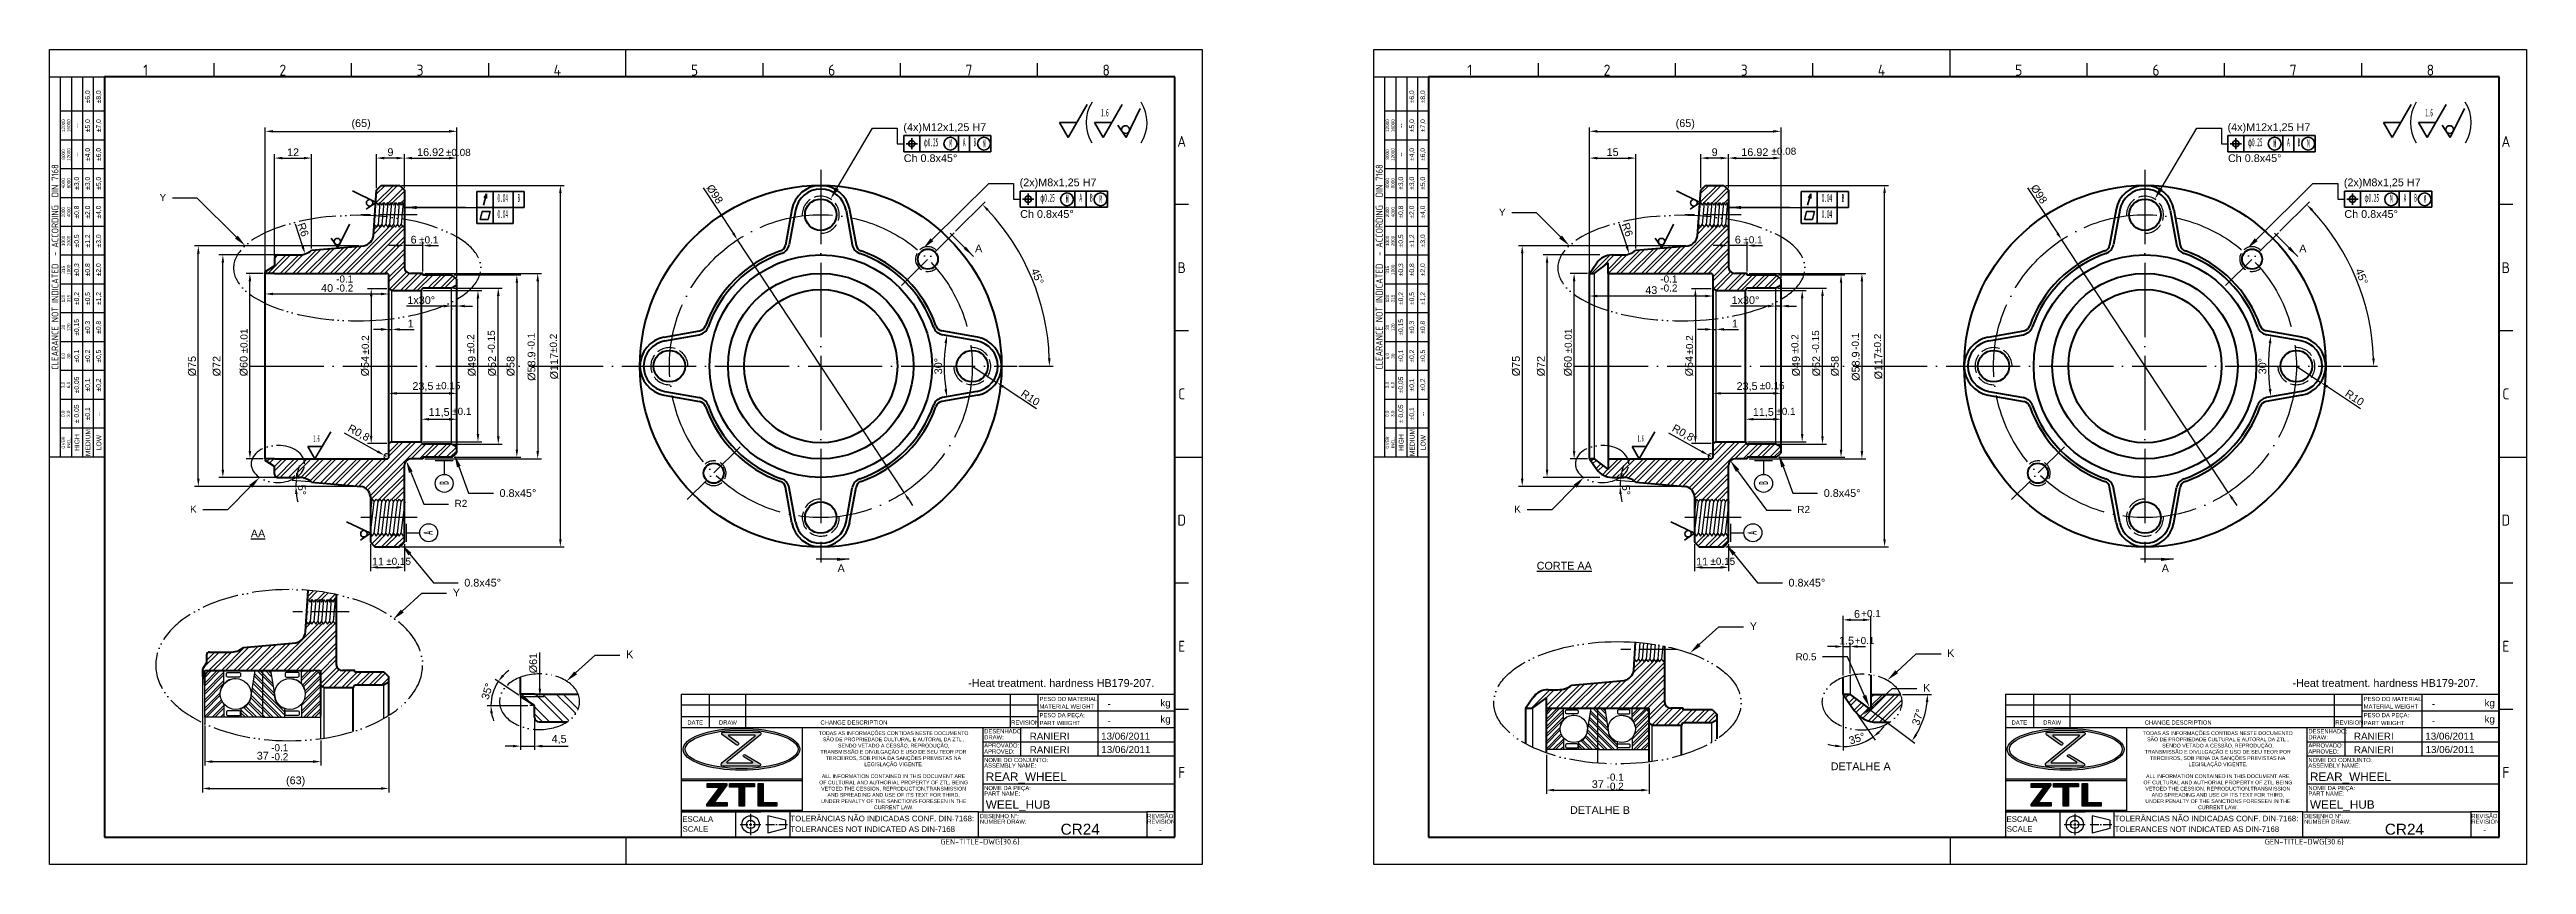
# Model space of a CAD drawing. Header units: millimetres. Extents: x 1789 to 2590, y 1108 to 1371.
import ezdxf
from ezdxf import colors
from ezdxf.entities.mleader import LeaderData, LeaderLine
from ezdxf.enums import TextEntityAlignment as Align
from ezdxf.math import Vec2, Vec3

# ---------------------------------------------------------------- set-up
doc = ezdxf.new("R2010")
doc.units = ezdxf.units.MM
for name, pattern in [('ACAD_ISO02W100', [15, 12, -3]), ('ACAD_ISO04W100', [30, 24, -3, 0, -3]), ('ACAD_ISO05W100', [33, 24, -3, 0, -3, 0, -3])]:
    doc.linetypes.add(name, pattern=pattern)
for name, color, linetype, lineweight in [('AM_0', 7, 'Continuous', 50), ('AM_8', 1, 'Continuous', 25), ('AM_BOR', 7, 'Continuous', 50), ('CAXA0', 7, 'Continuous', 70), ('CAXA3', 7, 'Continuous', 25), ('CAXA4', 3, 'Continuous', 25)]:
    doc.layers.add(name, color=color, linetype=linetype, lineweight=lineweight)
doc.styles.add('ACISOTS', font='isocp.shx', dxfattribs={"height": 1})
doc.styles.get("Standard").update_dxf_attribs({"font": 'arial.ttf'})
doc.styles.add('UserTxtStyle1', font='', dxfattribs={"width": 0.4})
doc.styles.add('UserTxtStyle3', font='', dxfattribs={"width": 0.4})
doc.styles.add('标准', font='', dxfattribs={"width": 0.667})
doc.styles.get('UserTxtStyle1').set_extended_font_data('FangSong_GB2312')
doc.styles.get('UserTxtStyle3').set_extended_font_data('FangSong_GB2312')
doc.styles.get('标准').set_extended_font_data('FangSong_GB2312')
doc.dimstyles.new('ISO-25', dxfattribs={"dimtxt": 2.5, "dimasz": 2.5, "dimexe": 1.25, "dimexo": 0.625, "dimtad": 1, "dimtxsty": 'Standard', "dimcen": 2.5, "dimadec": 0, "dimazin": 0, "dimtfac": 1, "dimtmove": 0, "dimatfit": 3, "dimfxl": 1, "dimarcsym": 0})

msp = doc.modelspace()

# ---------------------------------------------------------------- texts
at = {"attachment_point": 1}
for s, width, insert, char_height in [('±0.08', 18.23779, (1917.047, 1339.274), 2.3), ('±0.08', 18.23779, (2345.897, 1339.665), 2.3), ('Ch 0.8x45%%D', 40.20612, (2102.832, 1319.443), 2.5), ('Ch 0.8x45%%D', 40.20612, (2531.26, 1319.443), 2.5), ('±0.1', 18.23779, (1908.377, 1310.99), 2.3), ('A', 28.00005, (2088.234, 1308.313), 2.5), ('±0.1', 18.23779, (2336.805, 1310.99), 2.3), ('A', 28.00005, (2516.661, 1308.313), 2.5), ('-0.1', 18.23779, (1881.522, 1298.309), 2.3), ('-0.1', 18.23779, (2309.95, 1298.309), 2.3), ('-0.2', 18.23779, (1881.522, 1295.382), 2.3), ('-0.2', 18.23779, (2309.95, 1295.382), 2.3), ('±0.15', 18.23779, (1913.716, 1263.784), 2.3), ('±0.15', 18.23779, (2342.143, 1263.784), 2.3), ('±0.1', 18.23779, (1919.054, 1255.472), 2.3), ('±0.1', 18.23779, (2347.481, 1255.472), 2.3), ('{\\LAA}', 28.00005, (1853.914, 1216.045), 2.5), ('±0.15', 18.23779, (1897.725, 1206.948), 2.3), ('A', 28.00005, (2043.743, 1204.818), 2.5), ('{\\LCORTE AA}', 28.00005, (2269.939, 1205.632), 2.5), ('±0.15', 18.23779, (2326.153, 1206.948), 2.3), ('A', 28.00005, (2472.171, 1204.818), 2.5), ('+0.1', 18.23779, (2374.931, 1190.033), 2.3), ('+0.1', 18.23779, (2372.878, 1181.284), 2.3), ('-0.1', 18.23779, (1860.504, 1146.624), 2.3), ('-0.2', 18.23779, (1860.504, 1143.697), 2.3), ('DETALHE A', 28.00005, (2365.069, 1140.704), 2.5), ('-0.1', 18.23779, (2292.563, 1137.094), 2.3), ('-0.2', 18.23779, (2292.563, 1134.167), 2.3), ('DETALHE B', 28.00005, (2280.717, 1126.541), 2.5)]:
    msp.add_mtext_dynamic_manual_height_columns(s, width=width, gutter_width=12.5, heights=[0], dxfattribs=dict(at, insert=insert, char_height=char_height))
at = {"color": 0, "attachment_point": 1}
for s, width, insert, char_height in [('Ch 0.8x45%%D', 40.20612, (2065.162, 1337.508), 2.5), ('Ch 0.8x45%%D', 40.20612, (2493.59, 1337.508), 2.5), ('\\pi-0.030453;TODAS AS INFORMAÇÕES CONTIDAS NESTE DOCUMENTO \\P\\pi1.3368;SÃO DE PROPRIEDADE CULTURAL E AUTORAL DA ZTL , \\P\\pi6.2214;SENDO VETADO A CESSÃO, REPRODUÇÃO, \\P\\pi0.5502;TRANSMISSÃO E DIVULGAÇÃO E USO DE SEU TEOR POR \\P\\pi2.2748;TERCEIROS, SOB PENA DA SANÇÕES PREVISTAS NA \\P\\pi14.743;LEGISLAÇÃO VIGENTE.', 48.28462, (2037.671, 1150.795), 1.21), ('\\pi-0.030453;TODAS AS INFORMAÇÕES CONTIDAS NESTE DOCUMENTO \\P\\pi1.3368;SÃO DE PROPRIEDADE CULTURAL E AUTORAL DA ZTL , \\P\\pi6.2214;SENDO VETADO A CESSÃO, REPRODUÇÃO, \\P\\pi0.5502;TRANSMISSÃO E DIVULGAÇÃO E USO DE SEU TEOR POR \\P\\pi2.2748;TERCEIROS, SOB PENA DA SANÇÕES PREVISTAS NA \\P\\pi14.743;LEGISLAÇÃO VIGENTE.', 48.28462, (2466.099, 1150.795), 1.21), ('\\pi0.99054;ALL INFORMATION CONTAINED IN THIS DOCUMENT ARE \\P\\pi0.14494;OF CULTURAL AND AUTHORIAL PROPERTY OF ZTL, BEING  \\P\\pi0.78254;VETOED THE CESSION, REPRODUCTION,TRANSMISSION \\P\\pi2.8043;AND SPREADING AND USE OF ITS TEXT FOR THIRD, \\P\\pi0.77387;UNDER PENALTY OF THE SANCTIONS FORESEEN IN THE \\P\\pi17.825;CURRENT LAW.', 48.28462, (2037.671, 1136.862), 1.21), ('\\pi0.99054;ALL INFORMATION CONTAINED IN THIS DOCUMENT ARE \\P\\pi0.14494;OF CULTURAL AND AUTHORIAL PROPERTY OF ZTL, BEING  \\P\\pi0.78254;VETOED THE CESSION, REPRODUCTION,TRANSMISSION \\P\\pi2.8043;AND SPREADING AND USE OF ITS TEXT FOR THIRD, \\P\\pi0.77387;UNDER PENALTY OF THE SANCTIONS FORESEEN IN THE \\P\\pi17.825;CURRENT LAW.', 48.28462, (2466.099, 1136.862), 1.21)]:
    msp.add_mtext_dynamic_manual_height_columns(s, width=width, gutter_width=12.5, heights=[0], dxfattribs=dict(at, insert=insert, char_height=char_height))
at = {"char_height": 2.3, "attachment_point": 1, "rotation": 90}
for s, insert in [('±0.01', (1850.56, 1273.079)), ('±0.2', (1889.806, 1272.696)), ('±0.2', (1923.902, 1273.048)), ('-0.15', (1930.59, 1273.223)), ('-0.1', (1943.453, 1274.228)), ('±0.2', (1950.653, 1273.223)), ('±0.01', (2278.987, 1273.079)), ('±0.2', (2318.234, 1272.696)), ('±0.2', (2352.329, 1273.048)), ('-0.15', (2359.017, 1273.223)), ('-0.1', (2371.88, 1274.228)), ('±0.2', (2379.08, 1273.223))]:
    msp.add_mtext_dynamic_manual_height_columns(s, width=18.23779, gutter_width=12.5, heights=[0], dxfattribs=dict(at, insert=insert))
at = {"insert": (1945.312, 1172.856), "char_height": 2.5, "attachment_point": 5, "rotation": 90}
msp.add_mtext('%%C61', dxfattribs=at)
at = {"char_height": 2.5, "width": 61.35624, "attachment_point": 1}
for insert in [(2086.037, 1167.665), (2514.464, 1167.665)]:
    msp.add_mtext('-Heat treatment. hardness HB179-207.', dxfattribs=dict(at, insert=insert))
at = {"layer": 'AM_8', "color": 0}
for s, height, p in [('DATE', 1.3613, (1995.155, 1152.95)), ('DRAW', 1.3613, (2005.381, 1152.95)), ('CHANGE DESCRIPTION', 1.36125, (2038.227, 1152.95)), ('REVISION', 1.3613, (2099.906, 1152.95)), ('PESO DO MATERIAL:', 1.36125, (2109.079, 1160.562)), ('MATERIAL WEIGHT', 1.36125, (2109.079, 1158.151)), ('PESO DA PEÇA:', 1.36125, (2109.079, 1155.33)), ('PART WEIGHT', 1.36125, (2109.079, 1152.79)), ('kg', 2.2687, (2148.175, 1158.822)), ('kg', 2.2687, (2148.175, 1153.588)), ('DATE', 1.3613, (2423.582, 1152.95)), ('DRAW', 1.3613, (2433.808, 1152.95)), ('CHANGE DESCRIPTION', 1.36125, (2466.654, 1152.95)), ('REVISION', 1.3613, (2528.334, 1152.95)), ('PESO DO MATERIAL:', 1.36125, (2537.506, 1160.562)), ('MATERIAL WEIGHT', 1.36125, (2537.506, 1158.151)), ('PESO DA PEÇA:', 1.36125, (2537.506, 1155.33)), ('PART WEIGHT', 1.36125, (2537.506, 1152.79)), ('kg', 2.2687, (2576.603, 1158.822)), ('kg', 2.2687, (2576.603, 1153.588)), ('APROVADO:', 1.3613, (2091.182, 1145.544)), ('DESENHADO:', 1.3613, (2091.182, 1150.128)), ('DRAW:', 1.3613, (2091.182, 1148.17)), ('APROVADO:', 1.3613, (2519.609, 1145.544)), ('DESENHADO:', 1.3613, (2519.609, 1150.128)), ('DRAW:', 1.3613, (2519.609, 1148.17)), ('APROVED:', 1.3613, (2091.182, 1143.586)), ('ASSEMBLY NAME:', 1.36125, (2091.182, 1139.023)), ('NOME DO CONJUNTO:', 1.36125, (2091.182, 1140.816)), ('APROVED:', 1.3613, (2519.609, 1143.586)), ('ASSEMBLY NAME:', 1.36125, (2519.609, 1139.023)), ('NOME DO CONJUNTO:', 1.36125, (2519.609, 1140.816)), ('NOME DA PEÇA:', 1.36125, (2091.182, 1131.741)), ('PART NAME:', 1.3613, (2091.182, 1129.948)), ('NOME DA PEÇA:', 1.36125, (2519.609, 1131.741)), ('PART NAME:', 1.3613, (2519.609, 1129.948)), ('ESCALA', 1.815, (1993.515, 1121.485)), ('TOLERÂNCIAS NÃO INDICADAS CONF. DIN-7168:', 1.815, (2028.483, 1121.654)), ('DESENHO N%%d:', 1.36125, (2089.797, 1122.666)), ('NUMBER DRAW:', 1.36125, (2089.797, 1120.873)), ('REVISÃO', 1.3613, (2143.903, 1122.666)), ('REVISION', 1.3613, (2143.903, 1120.873)), ('ESCALA', 1.815, (2421.942, 1121.485)), ('TOLERÂNCIAS NÃO INDICADAS CONF. DIN-7168:', 1.815, (2456.91, 1121.654)), ('DESENHO N%%d:', 1.36125, (2518.224, 1122.666)), ('NUMBER DRAW:', 1.36125, (2518.224, 1120.873)), ('REVISÃO', 1.3613, (2572.331, 1122.666)), ('REVISION', 1.3613, (2572.331, 1120.873)), ('SCALE', 1.815, (1993.599, 1118.278)), ('TOLERANCES NOT INDICATED AS DIN-7168', 1.815, (2028.483, 1118.228)), ('SCALE', 1.815, (2422.027, 1118.278)), ('TOLERANCES NOT INDICATED AS DIN-7168', 1.815, (2456.91, 1118.228))]:
    msp.add_text(s, height=height, dxfattribs=at).set_placement(p)
for p in [(2131.14, 1159.699), (2131.14, 1154.3), (2559.568, 1159.699), (2559.568, 1154.3)]:
    msp.add_attdef('-', text='', height=2.269, dxfattribs=at).set_placement(p, align=Align.MIDDLE_LEFT)
for tag, p, height in [('RANIERI', (2105.928, 1148.063), 2.269), ('13/06/2011', (2129.024, 1148.09), 2.269), ('13/06/2011', (2129.097, 1143.748), 2.269), ('RANIERI', (2534.356, 1148.063), 2.269), ('13/06/2011', (2557.451, 1148.09), 2.269), ('13/06/2011', (2557.524, 1143.748), 2.269), ('RANIERI', (2105.926, 1143.672), 2.269), ('RANIERI', (2534.354, 1143.672), 2.269), ('REAR_WHEEL', (2091.695, 1134.741), 2.723), ('REAR_WHEEL', (2520.122, 1134.741), 2.723), ('WEEL_HUB', (2091.695, 1125.734), 2.723), ('WEEL_HUB', (2520.122, 1125.734), 2.723), ('CR24', (2115.919, 1117.328), 3.549), ('CR24', (2544.346, 1117.328), 3.549)]:
    msp.add_attdef(tag, p, '', height=height, dxfattribs=at)
at = {"layer": 'AM_8', "color": 0, "style": 'ACISOTS'}
for p in [(2077.091, 1114.16), (2505.519, 1114.16)]:
    msp.add_attdef('GEN-TITLE-DWG{30.6}', p, '', height=1.815, dxfattribs=at)
at = {"layer": 'AM_8', "color": 0}
for p in [(2148.199, 1118.827), (2576.626, 1118.827)]:
    msp.add_attdef('-', text='', height=1.775, dxfattribs=at).set_placement(p, align=Align.MIDDLE_CENTER)
at = {"layer": 'CAXA4', "color": 0, "style": '标准', "width": 0.667}
for p in [(1917.933, 1230.491), (2344.8, 1230.491)]:
    msp.add_text('B', height=2.9, rotation=90, dxfattribs=at).set_placement(p)
at = {"layer": 'CAXA4', "color": 0, "linetype": 'Continuous', "lineweight": 25, "char_height": 2.6, "attachment_point": 1, "style": 'UserTxtStyle1'}
for s, insert in [('\\fFangSong_GB2312|b0|i0|p34;φ0.25 ', (2071.643, 1342.727)), ('\\fFangSong_GB2312|b0|i0|p34;M', (2079.913, 1342.393)), ('\\fFangSong_GB2312|b0|i0|p34;A', (2084.299, 1342.727)), ('\\fFangSong_GB2312|b0|i0|p34;B', (2087.742, 1342.727)), ('\\fFangSong_GB2312|b0|i0|p34;M', (2090.772, 1342.327)), ('\\fFangSong_GB2312|b0|i0|p34;φ0.25 ', (2500.07, 1342.727)), ('\\fFangSong_GB2312|b0|i0|p34;M', (2508.341, 1342.393)), ('\\fFangSong_GB2312|b0|i0|p34;A', (2512.727, 1342.727)), ('\\fFangSong_GB2312|b0|i0|p34;B', (2516.169, 1342.727)), ('\\fFangSong_GB2312|b0|i0|p34;M', (2519.199, 1342.327)), ('\\fFangSong_GB2312|b0|i0|p34;φ0.25 ', (2109.344, 1324.737)), ('\\fFangSong_GB2312|b0|i0|p34;M', (2117.615, 1324.403)), ('\\fFangSong_GB2312|b0|i0|p34;A', (2122.001, 1324.737)), ('\\fFangSong_GB2312|b0|i0|p34;B', (2125.443, 1324.737)), ('\\fFangSong_GB2312|b0|i0|p34;M', (2128.474, 1324.336)), ('\\fFangSong_GB2312|b0|i0|p34;φ0.25 ', (2537.771, 1324.737)), ('\\fFangSong_GB2312|b0|i0|p34;M', (2546.042, 1324.403)), ('\\fFangSong_GB2312|b0|i0|p34;A', (2550.428, 1324.737)), ('\\fFangSong_GB2312|b0|i0|p34;B', (2553.871, 1324.737)), ('\\fFangSong_GB2312|b0|i0|p34;M', (2556.901, 1324.336))]:
    msp.add_mtext(s, dxfattribs=dict(at, insert=insert))
at = {"layer": 'CAXA4', "color": 0, "linetype": 'Continuous', "lineweight": 25, "char_height": 2.9, "attachment_point": 1, "rotation": 90, "style": '标准'}
for insert in [(1909.826, 1214.351), (2338.253, 1214.351)]:
    msp.add_mtext('\\fFangSong_GB2312|b0|i0|p34;A', dxfattribs=dict(at, insert=insert))

# ---------------------------------------------------------------- blocks, each defined once
blk = doc.blocks.new('A3 ZTL')
for p, q in [((19.57, 280.82), (19.57, 9.78)), ((401.17, 280.82), (19.57, 280.82)), ((401.17, 9.78), (401.17, 280.82)), ((19.57, 9.78), (401.17, 9.78))]:
    blk.add_line(p, q)
at = {"layer": 'AM_BOR', "color": 135, "lineweight": 25}
for p, q in [((0, 0), (0, 290.61)), ((0, 290.61), (410.96, 290.61)), ((58.71, 280.82), (58.71, 285.71)), ((107.63, 280.82), (107.63, 285.71)), ((156.56, 280.82), (156.56, 285.71)), ((205.48, 280.82), (205.48, 290.61)), ((254.4, 280.82), (254.4, 285.71)), ((303.33, 280.82), (303.33, 285.71)), ((352.25, 280.82), (352.25, 285.71)), ((410.96, 290.61), (410.96, 0)), ((3.91, 145.3), (3.91, 280.82)), ((7.83, 280.82), (7.83, 145.3)), ((11.74, 280.82), (11.74, 145.3)), ((15.66, 145.3), (15.66, 280.82)), ((19.57, 268.59), (3.91, 268.59)), ((19.57, 258.32), (3.91, 258.32)), ((19.57, 248.04), (3.91, 248.04)), ((19.57, 237.77), (3.91, 237.77)), ((406.07, 235.32), (401.17, 235.32)), ((19.57, 227.5), (3.91, 227.5)), ((19.57, 217.22), (3.91, 217.22)), ((19.57, 206.95), (3.91, 206.95)), ((19.57, 196.67), (3.91, 196.67)), ((19.57, 186.4), (3.91, 186.4)), ((406.07, 190.31), (401.17, 190.31)), ((19.57, 176.13), (3.91, 176.13)), ((19.57, 165.85), (3.91, 165.85)), ((19.57, 155.58), (3.91, 155.58)), ((401.17, 145.3), (410.96, 145.3)), ((406.07, 100.29), (401.17, 100.29)), ((406.07, 55.28), (401.17, 55.28)), ((205.48, 9.78), (205.48, 0)), ((410.96, 0), (0, 0))]:
    blk.add_line(p, q, dxfattribs=at)
blk.add_lwpolyline([(19.57, 145.3), (0, 145.3), (0, 280.82), (19.57, 280.82)], close=True, dxfattribs=at)
at = {"layer": 'AM_BOR', "color": 135, "lineweight": 25, "style": 'ACISOTS'}
for s, p in [('1', (34.25, 283.27)), ('2', (83.17, 283.27)), ('3', (132.09, 283.27)), ('4', (181.02, 283.27)), ('5', (229.94, 283.27)), ('6', (278.86, 283.27)), ('7', (327.79, 283.27)), ('8', (376.71, 283.27)), ('A', (403.62, 257.83)), ('B', (403.62, 212.82)), ('C', (403.62, 167.81)), ('D', (403.62, 122.8)), ('E', (403.62, 77.79)), ('F', (403.62, 32.78))]:
    blk.add_text(s, height=3.91, dxfattribs=at).set_placement(p, align=Align.MIDDLE)
at = {"layer": 'AM_BOR', "color": 135, "lineweight": 25, "attachment_point": 5, "rotation": 90}
for s, insert, char_height, width in [('±6,0', (13.7, 273.73), 1.712, 10.274), ('±8,0', (17.61, 273.73), 1.712, 10.274), ('12000\\P16000', (5.87, 263.45), 1.174, 10.274), ('±5,0', (13.7, 263.45), 1.712, 10.274), ('±7,0', (17.61, 263.45), 1.712, 10.274), ('--', (9.78, 263.45), 1.712, 10.274), ('{\\Fisocp.shx|c0;CLEARANCE NOT INDICATED  - ACCORDING  DIN 7168}', (1.96, 213.06), 2.4462, 135.5186), ('8000\\P12000', (5.87, 253.18), 1.174, 10.274), ('--', (9.78, 253.18), 1.712, 10.274), ('±4,0', (13.7, 253.18), 1.712, 10.274), ('±6,0', (17.61, 253.18), 1.712, 10.274), ('4000\\P8000', (5.87, 242.91), 1.174, 10.274), ('±3,0', (9.78, 242.91), 1.712, 10.274), ('±3,0', (13.7, 242.91), 1.712, 10.274), ('±5,0', (17.61, 242.91), 1.712, 10.274), ('2000\\P4000', (5.87, 232.63), 1.174, 10.274), ('±0,8', (9.78, 232.63), 1.712, 10.274), ('±2,0', (13.7, 232.63), 1.712, 10.274), ('±4,0', (17.61, 232.63), 1.712, 10.274), ('1000\\P2000', (5.87, 222.36), 1.174, 10.274), ('±0,5', (9.78, 222.36), 1.712, 10.274), ('±1,2', (13.7, 222.36), 1.712, 10.274), ('±3,0', (17.61, 222.36), 1.712, 10.274), ('315\\P1000', (5.87, 212.08), 1.174, 10.274), ('±0,3', (9.78, 212.08), 1.712, 10.274), ('±0,8', (13.7, 212.08), 1.712, 10.274), ('±2,0', (17.61, 212.08), 1.712, 10.274), ('120\\P315', (5.87, 201.81), 1.174, 10.274), ('±0,2', (9.78, 201.81), 1.712, 10.274), ('±0,5', (13.7, 201.81), 1.712, 10.274), ('±1,2', (17.61, 201.81), 1.712, 10.274), ('±0,15', (9.78, 191.54), 1.712, 10.274), ('30\\P120', (5.87, 191.54), 1.174, 10.274), ('±0,3', (13.7, 191.54), 1.712, 10.274), ('±0,8', (17.61, 191.54), 1.712, 10.274), ('6,0\\P30', (5.87, 181.26), 1.174, 10.274), ('±0,1', (9.78, 181.26), 1.712, 10.274), ('±0,2', (13.7, 181.26), 1.712, 10.274), ('±0,5', (17.61, 181.26), 1.712, 10.274), ('3,0\\P6,0', (5.87, 170.99), 1.174, 10.274), ('±0,05', (9.78, 170.99), 1.712, 10.274), ('±0,1', (13.7, 170.99), 1.712, 10.274), ('±0,2', (17.61, 170.99), 1.712, 10.274), ('0,0\\P3,0', (5.87, 160.71), 1.174, 10.274), ('± 0,05', (9.78, 160.71), 1.712, 10.274), ('\\pt4.69206;±0,1', (13.7, 160.71), 1.7123, 10.274), ('--', (17.61, 160.71), 1.712, 10.274), ('{\\Fisocp.shx|c0;OVER\\PINCL.}', (5.87, 150.44), 1.1742, 10.274), ('HIGH', (9.78, 150.44), 1.712, 10.274), ('MEDIUM', (13.7, 150.44), 1.712, 10.274), ('LOW', (17.61, 150.44), 1.712, 10.274)]:
    blk.add_mtext(s, dxfattribs=dict(at, insert=insert, char_height=char_height, width=width))
blk = doc.blocks.new('CAXBLOCK36', base_point=(128.71, 82.65))
at = {"layer": 'CAXA4', "color": 0, "linetype": 'Continuous', "lineweight": 35}
for p, q in [((128.71, 82.65), (135.06, 93.65)), ((128.71, 82.65), (125.83, 87.65)), ((125.83, 87.65), (131.6, 87.65))]:
    blk.add_line(p, q, dxfattribs=at)
at = {"layer": 'CAXA4', "color": 0, "linetype": 'Continuous', "lineweight": 25, "insert": (128.05, 92.23), "char_height": 2.6, "attachment_point": 1, "style": 'UserTxtStyle3'}
blk.add_mtext('\\fFangSong_GB2312|b0|i0|p34;1.6', dxfattribs=at)
blk = doc.blocks.new('CAXBLOCK39', base_point=(-30.99, 72.15))
at = {"layer": 'CAXA4', "linetype": 'Continuous', "lineweight": 25}
blk.add_hatch(color=0, dxfattribs=at).paths.add_polyline_path([(-54.49, 72.15), (-50.49, 71.65), (-50.49, 72.65)], flags=0)
at = {"layer": 'CAXA4', "color": 0, "linetype": 'Continuous', "lineweight": 35}
for p, q in [((-54.49, 72.15), (-34.66, 72.15)), ((-30.99, 77.35), (-25.79, 77.35)), ((-30.99, 77.35), (-30.99, 66.95)), ((-30.99, 72.15), (-25.79, 72.15)), ((-27.87, 76.57), (-28.91, 72.93)), ((-27.87, 76.57), (-28.65, 75.27)), ((-27.87, 76.57), (-27.87, 75.01)), ((-25.79, 66.95), (-25.79, 77.35)), ((-25.79, 77.35), (-15.73, 77.35)), ((-25.79, 72.15), (-15.73, 72.15)), ((-19.3, 72.15), (-19.3, 77.35)), ((-19.3, 66.95), (-19.3, 72.15)), ((-15.73, 72.15), (-15.73, 77.35)), ((-25.79, 66.95), (-30.99, 66.95)), ((-29.3, 70.85), (-29.95, 68.25)), ((-27.35, 68.25), (-29.95, 68.25)), ((-29.3, 70.85), (-26.7, 70.85)), ((-27.35, 68.25), (-26.7, 70.85)), ((-25.79, 66.95), (-19.3, 66.95))]:
    blk.add_line(p, q, dxfattribs=at)
at = {"layer": 'CAXA4', "color": 0, "linetype": 'Continuous', "lineweight": 25}
blk.add_line((-34.66, 72.15), (-30.99, 72.15), dxfattribs=at)
at = {"layer": 'CAXA4', "color": 0, "linetype": 'Continuous', "lineweight": 25, "char_height": 2.6, "attachment_point": 1, "style": 'UserTxtStyle1'}
for s, insert in [('\\fFangSong_GB2312|b0|i0|p34;0.04', (-24.36, 76.53)), ('\\fFangSong_GB2312|b0|i0|p34;B', (-17.87, 76.53)), ('\\fFangSong_GB2312|b0|i0|p34;0.04', (-24.36, 71.33))]:
    blk.add_mtext(s, dxfattribs=dict(at, insert=insert))
blk = doc.blocks.new('*D11')
at = {"color": 0, "lineweight": -2}
for p, q in [((1909.71, 1293.45), (1928.66, 1293.45)), ((1927.41, 1246.95), (1927.41, 1290.95)), ((1909.71, 1244.45), (1928.66, 1244.45))]:
    blk.add_line(p, q, dxfattribs=at)
at = {"color": 0}
for points in [[(1927, 1290.95), (1927.83, 1290.95), (1927.41, 1293.45)], [(1927, 1246.95), (1927.83, 1246.95), (1927.41, 1244.45)]]:
    blk.add_solid(points, dxfattribs=at)
at = {"layer": 'Defpoints', "color": 0}
for p in [(1909.09, 1293.45), (1927.41, 1293.45), (1909.09, 1244.45)]:
    blk.add_point(p, dxfattribs=at)
at = {"color": 0, "insert": (1925.44, 1268.95), "char_height": 2.5, "attachment_point": 5, "rotation": 90}
blk.add_mtext('%%C49', dxfattribs=at)
blk = doc.blocks.new('*D12')
at = {"color": 0, "lineweight": -2}
for p, q in [((1919.48, 1294.2), (1935.23, 1294.2)), ((1933.98, 1246.2), (1933.98, 1291.7)), ((1919.48, 1243.7), (1935.23, 1243.7))]:
    blk.add_line(p, q, dxfattribs=at)
at = {"color": 0}
for points in [[(1933.57, 1291.7), (1934.4, 1291.7), (1933.98, 1294.2)], [(1933.57, 1246.2), (1934.4, 1246.2), (1933.98, 1243.7)]]:
    blk.add_solid(points, dxfattribs=at)
at = {"layer": 'Defpoints', "color": 0}
for p in [(1918.86, 1294.2), (1933.98, 1294.2), (1918.86, 1243.7)]:
    blk.add_point(p, dxfattribs=at)
at = {"color": 0, "insert": (1932.01, 1268.95), "char_height": 2.5, "attachment_point": 5, "rotation": 90}
blk.add_mtext('%%C52', dxfattribs=at)
blk = doc.blocks.new('*D13')
at = {"color": 0, "lineweight": -2}
for p, q in [((1902.71, 1327.45), (1955.32, 1327.45)), ((1954.07, 1212.95), (1954.07, 1324.95)), ((1902.71, 1210.45), (1955.32, 1210.45))]:
    blk.add_line(p, q, dxfattribs=at)
at = {"color": 0}
for points in [[(1953.65, 1324.95), (1954.49, 1324.95), (1954.07, 1327.45)], [(1953.65, 1212.95), (1954.49, 1212.95), (1954.07, 1210.45)]]:
    blk.add_solid(points, dxfattribs=at)
at = {"layer": 'Defpoints', "color": 0}
for p in [(1902.09, 1327.45), (1954.07, 1327.45), (1902.09, 1210.45)]:
    blk.add_point(p, dxfattribs=at)
at = {"color": 0, "insert": (1952.1, 1268.95), "char_height": 2.5, "attachment_point": 5, "rotation": 90}
blk.add_mtext('%%C117', dxfattribs=at)
blk = doc.blocks.new('*D14')
at = {"color": 0, "lineweight": -2}
for p, q in [((1874.25, 1230.05), (1867.25, 1230.05)), ((1872.97, 1231.5), (1867.34, 1231.99))]:
    blk.add_line(p, q, dxfattribs=at)
for start, end in [(161.36732, 168.18366), (175, 180), (186.81634, 193.63268)]:
    blk.add_arc((1889.53, 1230.05), 21.03, start, end, dxfattribs=at)
at = {"color": 0}
for points in [[(1869.36, 1234.3), (1868.54, 1234.42), (1868.58, 1231.88)], [(1868.23, 1227.53), (1869.07, 1227.58), (1868.5, 1230.05)]]:
    blk.add_solid(points, dxfattribs=at)
at = {"layer": 'Defpoints', "color": 0}
for p in [(1868.54, 1231.27), (1873.59, 1231.45), (1874.87, 1230.05), (1889.53, 1230.05), (1889.53, 1230.05)]:
    blk.add_point(p, dxfattribs=at)
at = {"color": 0, "insert": (1870.43, 1228.91), "char_height": 2.5, "attachment_point": 5, "rotation": 273.43612}
blk.add_mtext('5°', dxfattribs=at)
blk = doc.blocks.new('*D15')
at = {"color": 0, "lineweight": -2}
blk.add_line((1868.23, 1315.04), (1870.69, 1307.66), dxfattribs=at)
at = {"color": 0}
blk.add_solid([(1871.08, 1307.79), (1870.29, 1307.52), (1871.48, 1305.29)], dxfattribs=at)
at = {"layer": 'Defpoints', "color": 0}
for p in [(1869.36, 1311.64), (1871.48, 1305.29)]:
    blk.add_point(p, dxfattribs=at)
at = {"color": 0, "insert": (1870.86, 1313.13), "char_height": 2.5, "attachment_point": 5, "rotation": 288.43495}
blk.add_mtext('R6', dxfattribs=at)
blk = doc.blocks.new('*D16')
at = {"color": 0, "lineweight": -2}
for p, q in [((1940.68, 1162.43), (1932.93, 1167.6)), ((1943.53, 1159.08), (1930.35, 1159.08))]:
    blk.add_line(p, q, dxfattribs=at)
for start, end in [(125.96748, 136.13871), (146.30993, 180), (190.17123, 200.34245)]:
    blk.add_arc((1945.7, 1159.08), 14.1, start, end, dxfattribs=at)
at = {"color": 0}
for points in [[(1935.86, 1168.59), (1935.21, 1169.12), (1933.97, 1166.91)], [(1931.4, 1156.56), (1932.23, 1156.63), (1931.6, 1159.08)]]:
    blk.add_solid(points, dxfattribs=at)
at = {"layer": 'Defpoints', "color": 0}
for p in [(1932.67, 1164.47), (1941.2, 1162.08), (1944.16, 1159.08), (1945.7, 1159.08), (1945.7, 1159.08)]:
    blk.add_point(p, dxfattribs=at)
at = {"color": 0, "insert": (1930.38, 1163.72), "char_height": 2.5, "attachment_point": 5, "rotation": 73.15497}
blk.add_mtext('35%%D', dxfattribs=at)
blk = doc.blocks.new('*D17')
at = {"color": 0, "lineweight": -2}
for p, q in [((1941.2, 1162.21), (1941.2, 1144.74)), ((1945.7, 1154.71), (1945.7, 1144.74)), ((1938.7, 1145.99), (1936.2, 1145.99)), ((1941.2, 1145.99), (1945.7, 1145.99)), ((1948.2, 1145.99), (1956.62, 1145.99))]:
    blk.add_line(p, q, dxfattribs=at)
at = {"color": 0}
for points in [[(1938.7, 1146.41), (1938.7, 1145.57), (1941.2, 1145.99)], [(1948.2, 1146.41), (1948.2, 1145.57), (1945.7, 1145.99)]]:
    blk.add_solid(points, dxfattribs=at)
at = {"layer": 'Defpoints', "color": 0}
for p in [(1941.2, 1162.83), (1945.7, 1155.33), (1945.7, 1145.99)]:
    blk.add_point(p, dxfattribs=at)
at = {"color": 0, "insert": (1953.66, 1148.11), "char_height": 2.5, "attachment_point": 5}
blk.add_mtext('4,5', dxfattribs=at)
blk = doc.blocks.new('*D18')
at = {"color": 0, "lineweight": -2}
for p, q in [((1861.96, 1304.95), (1843.62, 1304.95)), ((1844.87, 1235.45), (1844.87, 1302.45)), ((1861.96, 1232.95), (1843.62, 1232.95))]:
    blk.add_line(p, q, dxfattribs=at)
at = {"color": 0}
for points in [[(1844.46, 1302.45), (1845.29, 1302.45), (1844.87, 1304.95)], [(1844.46, 1235.45), (1845.29, 1235.45), (1844.87, 1232.95)]]:
    blk.add_solid(points, dxfattribs=at)
at = {"layer": 'Defpoints', "color": 0}
for p in [(1844.87, 1304.95), (1862.59, 1304.95), (1862.59, 1232.95)]:
    blk.add_point(p, dxfattribs=at)
at = {"color": 0, "insert": (1842.9, 1268.95), "char_height": 2.5, "attachment_point": 5, "rotation": 90}
blk.add_mtext('%%C72', dxfattribs=at)
blk = doc.blocks.new('*D19')
at = {"color": 0, "lineweight": -2}
for p, q in [((1857.96, 1298.95), (1852.38, 1298.95)), ((1853.63, 1241.45), (1853.63, 1296.45)), ((1857.96, 1238.95), (1852.38, 1238.95))]:
    blk.add_line(p, q, dxfattribs=at)
at = {"color": 0}
for points in [[(1853.21, 1296.45), (1854.04, 1296.45), (1853.63, 1298.95)], [(1853.21, 1241.45), (1854.04, 1241.45), (1853.63, 1238.95)]]:
    blk.add_solid(points, dxfattribs=at)
at = {"layer": 'Defpoints', "color": 0}
for p in [(1853.63, 1298.95), (1858.59, 1298.95), (1858.59, 1238.95)]:
    blk.add_point(p, dxfattribs=at)
at = {"color": 0, "insert": (1851.65, 1268.95), "char_height": 2.5, "attachment_point": 5, "rotation": 90}
blk.add_mtext('%%C60', dxfattribs=at)
blk = doc.blocks.new('*D20')
at = {"color": 0, "lineweight": -2}
for p, q in [((1897.96, 1294.02), (1891.62, 1294.02)), ((1892.87, 1291.52), (1892.87, 1246.37)), ((1897.96, 1243.87), (1891.62, 1243.87))]:
    blk.add_line(p, q, dxfattribs=at)
at = {"color": 0}
for points in [[(1892.45, 1291.52), (1893.28, 1291.52), (1892.87, 1294.02)], [(1892.45, 1246.37), (1893.28, 1246.37), (1892.87, 1243.87)]]:
    blk.add_solid(points, dxfattribs=at)
at = {"layer": 'Defpoints', "color": 0}
for p in [(1898.59, 1294.02), (1892.87, 1243.87), (1898.59, 1243.87)]:
    blk.add_point(p, dxfattribs=at)
at = {"color": 0, "insert": (1890.9, 1268.95), "char_height": 2.5, "attachment_point": 5, "rotation": 90}
blk.add_mtext('%%C54', dxfattribs=at)
blk = doc.blocks.new('*D21')
at = {"color": 0, "lineweight": -2}
for p, q in [((1896.09, 1280.85), (1893.59, 1280.85)), ((1898.59, 1281.47), (1898.59, 1282.1)), ((1898.59, 1280.85), (1899.59, 1280.85)), ((1899.59, 1281.47), (1899.59, 1282.1)), ((1902.09, 1280.85), (1906.76, 1280.85))]:
    blk.add_line(p, q, dxfattribs=at)
at = {"color": 0}
for points in [[(1896.09, 1281.27), (1896.09, 1280.43), (1898.59, 1280.85)], [(1902.09, 1281.27), (1902.09, 1280.43), (1899.59, 1280.85)]]:
    blk.add_solid(points, dxfattribs=at)
at = {"layer": 'Defpoints', "color": 0}
for p in [(1898.59, 1280.85), (1899.59, 1280.85), (1899.59, 1280.85)]:
    blk.add_point(p, dxfattribs=at)
at = {"color": 0, "insert": (1905.67, 1282.73), "char_height": 2.5, "attachment_point": 5}
blk.add_mtext('1', dxfattribs=at)
blk = doc.blocks.new('*D22')
at = {"color": 0, "lineweight": -2}
for p, q in [((1894.59, 1326.57), (1894.59, 1337.53)), ((1901.09, 1336.28), (1897.09, 1336.28)), ((1903.59, 1326.57), (1903.59, 1337.53))]:
    blk.add_line(p, q, dxfattribs=at)
at = {"color": 0}
for points in [[(1897.09, 1336.7), (1897.09, 1335.87), (1894.59, 1336.28)], [(1901.09, 1336.7), (1901.09, 1335.87), (1903.59, 1336.28)]]:
    blk.add_solid(points, dxfattribs=at)
at = {"layer": 'Defpoints', "color": 0}
for p in [(1894.59, 1336.28), (1894.59, 1325.95), (1903.59, 1325.95)]:
    blk.add_point(p, dxfattribs=at)
at = {"color": 0, "insert": (1899.09, 1338.19), "char_height": 2.5, "attachment_point": 5}
blk.add_mtext('9', dxfattribs=at)
blk = doc.blocks.new('*D23')
at = {"color": 0, "lineweight": -2}
for p, q in [((1892.59, 1211.32), (1892.59, 1202.59)), ((1903.59, 1211.32), (1903.59, 1202.59)), ((1895.09, 1203.84), (1901.09, 1203.84))]:
    blk.add_line(p, q, dxfattribs=at)
at = {"color": 0}
for points in [[(1895.09, 1204.25), (1895.09, 1203.42), (1892.59, 1203.84)], [(1901.09, 1204.25), (1901.09, 1203.42), (1903.59, 1203.84)]]:
    blk.add_solid(points, dxfattribs=at)
at = {"layer": 'Defpoints', "color": 0}
for p in [(1892.59, 1211.95), (1903.59, 1211.95), (1903.59, 1203.84)]:
    blk.add_point(p, dxfattribs=at)
at = {"color": 0, "insert": (1895.05, 1205.72), "char_height": 2.5, "attachment_point": 5}
blk.add_mtext('11', dxfattribs=at)
blk = doc.blocks.new('*D24')
at = {"color": 0, "lineweight": -2}
for p, q in [((1909.09, 1252.39), (1909.09, 1253.02)), ((1911.59, 1251.77), (1918.09, 1251.77)), ((1920.59, 1252.39), (1920.59, 1253.02))]:
    blk.add_line(p, q, dxfattribs=at)
at = {"color": 0}
for points in [[(1911.59, 1252.18), (1911.59, 1251.35), (1909.09, 1251.77)], [(1918.09, 1252.18), (1918.09, 1251.35), (1920.59, 1251.77)]]:
    blk.add_solid(points, dxfattribs=at)
at = {"layer": 'Defpoints', "color": 0}
for p in [(1909.09, 1251.77), (1920.59, 1251.77), (1920.59, 1251.77)]:
    blk.add_point(p, dxfattribs=at)
at = {"color": 0, "insert": (1914.84, 1253.89), "char_height": 2.5, "attachment_point": 5}
blk.add_mtext('11,5', dxfattribs=at)
blk = doc.blocks.new('*D25')
at = {"color": 0, "lineweight": -2}
for p, q in [((1898.59, 1260.77), (1898.59, 1261.4)), ((1918.09, 1260.15), (1901.09, 1260.15)), ((1920.59, 1260.77), (1920.59, 1261.4))]:
    blk.add_line(p, q, dxfattribs=at)
at = {"color": 0}
for points in [[(1901.09, 1260.56), (1901.09, 1259.73), (1898.59, 1260.15)], [(1918.09, 1260.56), (1918.09, 1259.73), (1920.59, 1260.15)]]:
    blk.add_solid(points, dxfattribs=at)
at = {"layer": 'Defpoints', "color": 0}
for p in [(1898.59, 1260.15), (1898.59, 1260.15), (1920.59, 1260.15)]:
    blk.add_point(p, dxfattribs=at)
at = {"color": 0, "insert": (1909.59, 1262.27), "char_height": 2.5, "attachment_point": 5}
blk.add_mtext('23,5', dxfattribs=at)
blk = doc.blocks.new('*D26')
at = {"color": 0, "lineweight": -2}
for p, q in [((1884.16, 1247.34), (1894.91, 1241.35)), ((1897.79, 1239.75), (1897.09, 1240.14))]:
    blk.add_line(p, q, dxfattribs=at)
blk.add_arc((1897.79, 1239.75), 0.8, 61.33995, 225.23767, dxfattribs=at)
at = {"color": 0}
blk.add_solid([(1895.11, 1241.72), (1894.7, 1240.99), (1897.09, 1240.14)], dxfattribs=at)
at = {"layer": 'Defpoints', "color": 0}
for p in [(1897.09, 1240.14), (1897.79, 1239.75)]:
    blk.add_point(p, dxfattribs=at)
at = {"color": 0, "insert": (1888.78, 1247.21), "char_height": 2.5, "attachment_point": 5, "rotation": 330.86461}
blk.add_mtext('R0,8', dxfattribs=at)
blk = doc.blocks.new('*D27')
at = {"color": 0, "lineweight": -2}
for p, q in [((1901.09, 1307.98), (1898.59, 1307.98)), ((1903.59, 1308.61), (1903.59, 1309.23)), ((1909.59, 1307.98), (1903.59, 1307.98)), ((1909.59, 1299.57), (1909.59, 1309.23)), ((1912.09, 1307.98), (1914.59, 1307.98))]:
    blk.add_line(p, q, dxfattribs=at)
at = {"color": 0}
for points in [[(1901.09, 1308.4), (1901.09, 1307.56), (1903.59, 1307.98)], [(1912.09, 1308.4), (1912.09, 1307.56), (1909.59, 1307.98)]]:
    blk.add_solid(points, dxfattribs=at)
at = {"layer": 'Defpoints', "color": 0}
for p in [(1903.59, 1307.98), (1903.59, 1307.98), (1909.59, 1298.95)]:
    blk.add_point(p, dxfattribs=at)
at = {"color": 0, "insert": (1906.59, 1309.88), "char_height": 2.5, "attachment_point": 5}
blk.add_mtext('6', dxfattribs=at)
blk = doc.blocks.new('CAXBLOCK51', base_point=(-60.7, -18.44))
at = {"layer": 'CAXA4', "color": 0, "linetype": 'Continuous', "lineweight": 35}
for q in [(-70.29, -13.74), (-64.73, -21.15)]:
    blk.add_line((-60.7, -18.44), q, dxfattribs=at)
blk.add_circle((-63.3, -18.62), 1.3, dxfattribs=at)
blk = doc.blocks.new('*D28')
at = {"color": 0, "lineweight": -2}
for p, q in [((1861.59, 1304.57), (1861.59, 1337.53)), ((1864.09, 1336.28), (1871.09, 1336.28)), ((1873.59, 1307.07), (1873.59, 1337.53))]:
    blk.add_line(p, q, dxfattribs=at)
at = {"color": 0}
for points in [[(1864.09, 1336.7), (1864.09, 1335.87), (1861.59, 1336.28)], [(1871.09, 1336.7), (1871.09, 1335.87), (1873.59, 1336.28)]]:
    blk.add_solid(points, dxfattribs=at)
at = {"layer": 'Defpoints', "color": 0}
for p in [(1873.59, 1336.28), (1873.59, 1306.45), (1861.59, 1303.95)]:
    blk.add_point(p, dxfattribs=at)
at = {"color": 0, "insert": (1867.59, 1338.16), "char_height": 2.5, "attachment_point": 5}
blk.add_mtext('12', dxfattribs=at)
blk = doc.blocks.new('*D29')
at = {"color": 0, "lineweight": -2}
for p, q in [((1916.36, 1288.4), (1904.25, 1288.4)), ((1920.59, 1288.4), (1918.86, 1288.4)), ((1918.86, 1287.77), (1918.86, 1287.15)), ((1920.59, 1287.77), (1920.59, 1287.15)), ((1923.09, 1288.4), (1925.59, 1288.4))]:
    blk.add_line(p, q, dxfattribs=at)
at = {"color": 0}
for points in [[(1916.36, 1288.82), (1916.36, 1287.98), (1918.86, 1288.4)], [(1923.09, 1288.82), (1923.09, 1287.98), (1920.59, 1288.4)]]:
    blk.add_solid(points, dxfattribs=at)
at = {"layer": 'Defpoints', "color": 0}
for p in [(1918.86, 1288.4), (1918.86, 1288.4), (1920.59, 1288.4)]:
    blk.add_point(p, dxfattribs=at)
at = {"color": 0, "insert": (1909.05, 1290.3), "char_height": 2.5, "attachment_point": 5}
blk.add_mtext('1x30%%d', dxfattribs=at)
blk = doc.blocks.new('*D31')
at = {"color": 0, "lineweight": -2}
for p, q in [((2081.96, 1312.59), (2091.51, 1322.14)), ((2102.45, 1268.95), (2113.55, 1268.95))]:
    blk.add_line(p, q, dxfattribs=at)
blk.add_arc((2038.32, 1268.95), 73.98, 1.93635, 43.06365, dxfattribs=at)
at = {"color": 0}
for points in [[(2092.07, 1319.17), (2092.67, 1319.75), (2090.63, 1321.26)], [(2112.67, 1271.45), (2111.84, 1271.44), (2112.3, 1268.95)]]:
    blk.add_solid(points, dxfattribs=at)
at = {"layer": 'Defpoints', "color": 0}
for p in [(2081.52, 1312.15), (2064.41, 1295.03), (2109.78, 1288.09), (1853.59, 1268.95), (2101.82, 1268.95)]:
    blk.add_point(p, dxfattribs=at)
at = {"color": 0, "insert": (2108.42, 1297.98), "char_height": 2.5, "attachment_point": 5, "rotation": 292.5}
blk.add_mtext('45°', dxfattribs=at)
blk = doc.blocks.new('*D32')
at = {"color": 0, "lineweight": -2}
for p, q in [((2000.29, 1326.69), (2010, 1311.95)), ((2065.27, 1228.03), (2011.37, 1309.86)), ((2066.65, 1225.95), (2068.02, 1223.86))]:
    blk.add_line(p, q, dxfattribs=at)
at = {"color": 0}
for points in [[(2010.34, 1312.18), (2009.65, 1311.72), (2011.37, 1309.86)], [(2066.99, 1226.18), (2066.3, 1225.72), (2065.27, 1228.03)]]:
    blk.add_solid(points, dxfattribs=at)
at = {"layer": 'Defpoints', "color": 0}
for p in [(2011.37, 1309.86), (2065.27, 1228.03)]:
    blk.add_point(p, dxfattribs=at)
at = {"color": 0, "insert": (2004.01, 1324.62), "char_height": 2.5, "attachment_point": 5, "rotation": 303.37427}
blk.add_mtext('%%C98', dxfattribs=at)
blk = doc.blocks.new('*D33')
at = {"color": 0, "lineweight": -2}
for p, q in [((2087.32, 1268.95), (2095.24, 1263.69)), ((2108.1, 1255.15), (2097.32, 1262.31))]:
    blk.add_line(p, q, dxfattribs=at)
at = {"color": 0}
blk.add_solid([(2097.55, 1262.66), (2097.09, 1261.96), (2095.24, 1263.69)], dxfattribs=at)
at = {"layer": 'Defpoints', "color": 0}
for p in [(2087.32, 1268.95), (2095.24, 1263.69)]:
    blk.add_point(p, dxfattribs=at)
at = {"color": 0, "insert": (2106.15, 1258.73), "char_height": 2.5, "attachment_point": 5, "rotation": 326.42732}
blk.add_mtext('R10', dxfattribs=at)
blk = doc.blocks.new('*D34')
at = {"color": 0, "lineweight": -2}
blk.add_arc((2133.98, 1268.95), 55.74, 172.31284, 187.68716, dxfattribs=at)
at = {"color": 0}
for points in [[(2078.33, 1276.47), (2079.15, 1276.34), (2079.13, 1278.87)], [(2079.15, 1261.56), (2078.33, 1261.43), (2079.13, 1259.02)]]:
    blk.add_solid(points, dxfattribs=at)
at = {"layer": 'Defpoints', "color": 0}
for p in [(2077.66, 1279.14), (2088.81, 1277.12), (2078.34, 1272.27), (2077.66, 1258.75), (2088.81, 1260.77)]:
    blk.add_point(p, dxfattribs=at)
at = {"color": 0, "insert": (2076.34, 1268.95), "char_height": 2.5, "attachment_point": 5, "rotation": 90}
blk.add_mtext('30%%d', dxfattribs=at)
blk = doc.blocks.new('*D35')
at = {"color": 0, "lineweight": -2}
for p, q in [((1919.71, 1298.45), (1941.24, 1298.45)), ((1939.99, 1295.95), (1939.99, 1241.95)), ((1919.71, 1239.45), (1941.24, 1239.45))]:
    blk.add_line(p, q, dxfattribs=at)
at = {"color": 0}
for points in [[(1939.58, 1295.95), (1940.41, 1295.95), (1939.99, 1298.45)], [(1939.58, 1241.95), (1940.41, 1241.95), (1939.99, 1239.45)]]:
    blk.add_solid(points, dxfattribs=at)
at = {"layer": 'Defpoints', "color": 0}
for p in [(1919.09, 1298.45), (1919.09, 1239.45), (1939.99, 1239.45)]:
    blk.add_point(p, dxfattribs=at)
at = {"color": 0, "insert": (1938.02, 1268.95), "char_height": 2.5, "attachment_point": 5, "rotation": 90}
blk.add_mtext('%%C58', dxfattribs=at)
blk = doc.blocks.new('*D36')
at = {"color": 0, "lineweight": -2}
for p, q in [((1910.21, 1298.95), (1947.99, 1298.95)), ((1946.74, 1296.45), (1946.74, 1241.45)), ((1910.21, 1238.95), (1947.99, 1238.95))]:
    blk.add_line(p, q, dxfattribs=at)
at = {"color": 0}
for points in [[(1946.33, 1296.45), (1947.16, 1296.45), (1946.74, 1298.95)], [(1946.33, 1241.45), (1947.16, 1241.45), (1946.74, 1238.95)]]:
    blk.add_solid(points, dxfattribs=at)
at = {"layer": 'Defpoints', "color": 0}
for p in [(1909.59, 1298.95), (1909.59, 1238.95), (1946.74, 1238.95)]:
    blk.add_point(p, dxfattribs=at)
at = {"color": 0, "insert": (1944.77, 1268.95), "char_height": 2.5, "attachment_point": 5, "rotation": 90}
blk.add_mtext('%%C58.9', dxfattribs=at)
blk = doc.blocks.new('*D37')
at = {"color": 0, "lineweight": -2}
for p, q in [((1858.59, 1299.57), (1858.59, 1346.19)), ((1861.09, 1344.94), (1918.09, 1344.94)), ((1920.59, 1297.57), (1920.59, 1346.19))]:
    blk.add_line(p, q, dxfattribs=at)
at = {"color": 0}
for points in [[(1861.09, 1345.36), (1861.09, 1344.53), (1858.59, 1344.94)], [(1918.09, 1345.36), (1918.09, 1344.53), (1920.59, 1344.94)]]:
    blk.add_solid(points, dxfattribs=at)
at = {"layer": 'Defpoints', "color": 0}
for p in [(1920.59, 1344.94), (1858.59, 1298.95), (1920.59, 1296.95)]:
    blk.add_point(p, dxfattribs=at)
at = {"color": 0, "insert": (1889.59, 1347.21), "char_height": 2.5, "attachment_point": 5}
blk.add_mtext('(65)', dxfattribs=at)
blk = doc.blocks.new('*D38')
at = {"color": 0, "lineweight": -2}
for p, q in [((1858.59, 1298.32), (1858.59, 1291.06)), ((1861.09, 1292.31), (1896.09, 1292.31)), ((1898.59, 1297.52), (1898.59, 1291.06))]:
    blk.add_line(p, q, dxfattribs=at)
at = {"color": 0}
for points in [[(1861.09, 1292.73), (1861.09, 1291.9), (1858.59, 1292.31)], [(1896.09, 1292.73), (1896.09, 1291.9), (1898.59, 1292.31)]]:
    blk.add_solid(points, dxfattribs=at)
at = {"layer": 'Defpoints', "color": 0}
for p in [(1858.59, 1298.95), (1898.59, 1298.15), (1898.59, 1292.31)]:
    blk.add_point(p, dxfattribs=at)
at = {"color": 0, "insert": (1878.59, 1294.22), "char_height": 2.5, "attachment_point": 5}
blk.add_mtext('40', dxfattribs=at)
blk = doc.blocks.new('*D39')
at = {"color": 0, "lineweight": -2}
for p, q in [((1839, 1152.63), (1839, 1139.73)), ((1876.59, 1147.81), (1876.59, 1139.73)), ((1841.5, 1140.98), (1874.09, 1140.98))]:
    blk.add_line(p, q, dxfattribs=at)
at = {"color": 0}
for points in [[(1841.5, 1141.4), (1841.5, 1140.56), (1839, 1140.98)], [(1874.09, 1141.4), (1874.09, 1140.56), (1876.59, 1140.98)]]:
    blk.add_solid(points, dxfattribs=at)
at = {"layer": 'Defpoints', "color": 0}
for p in [(1839, 1153.25), (1876.59, 1148.43), (1876.59, 1140.98)]:
    blk.add_point(p, dxfattribs=at)
at = {"color": 0, "insert": (1857.79, 1142.88), "char_height": 2.5, "attachment_point": 5}
blk.add_mtext('37', dxfattribs=at)
blk = doc.blocks.new('*D40')
at = {"color": 0, "lineweight": -2}
for p, q in [((1838.24, 1167.99), (1838.24, 1131.03)), ((1898.59, 1155.32), (1898.59, 1131.03)), ((1840.74, 1132.28), (1896.09, 1132.28))]:
    blk.add_line(p, q, dxfattribs=at)
at = {"color": 0}
for points in [[(1840.74, 1132.7), (1840.74, 1131.86), (1838.24, 1132.28)], [(1896.09, 1132.7), (1896.09, 1131.86), (1898.59, 1132.28)]]:
    blk.add_solid(points, dxfattribs=at)
at = {"layer": 'Defpoints', "color": 0}
for p in [(1838.24, 1168.62), (1898.59, 1155.94), (1898.59, 1132.28)]:
    blk.add_point(p, dxfattribs=at)
at = {"color": 0, "insert": (1868.42, 1134.54), "char_height": 2.5, "attachment_point": 5}
blk.add_mtext('(63)', dxfattribs=at)
blk = doc.blocks.new('*D45')
at = {"color": 0, "lineweight": -2}
for p, q in [((2338.14, 1293.45), (2357.09, 1293.45)), ((2355.84, 1246.95), (2355.84, 1290.95)), ((2338.14, 1244.45), (2357.09, 1244.45))]:
    blk.add_line(p, q, dxfattribs=at)
at = {"color": 0}
for points in [[(2355.43, 1290.95), (2356.26, 1290.95), (2355.84, 1293.45)], [(2355.43, 1246.95), (2356.26, 1246.95), (2355.84, 1244.45)]]:
    blk.add_solid(points, dxfattribs=at)
at = {"layer": 'Defpoints', "color": 0}
for p in [(2337.52, 1293.45), (2355.84, 1293.45), (2337.52, 1244.45)]:
    blk.add_point(p, dxfattribs=at)
at = {"color": 0, "insert": (2353.87, 1268.95), "char_height": 2.5, "attachment_point": 5, "rotation": 90}
blk.add_mtext('%%C49', dxfattribs=at)
blk = doc.blocks.new('*D46')
at = {"color": 0, "lineweight": -2}
for p, q in [((2347.91, 1294.2), (2363.66, 1294.2)), ((2362.41, 1246.2), (2362.41, 1291.7)), ((2347.91, 1243.7), (2363.66, 1243.7))]:
    blk.add_line(p, q, dxfattribs=at)
at = {"color": 0}
for points in [[(2361.99, 1291.7), (2362.83, 1291.7), (2362.41, 1294.2)], [(2361.99, 1246.2), (2362.83, 1246.2), (2362.41, 1243.7)]]:
    blk.add_solid(points, dxfattribs=at)
at = {"layer": 'Defpoints', "color": 0}
for p in [(2347.28, 1294.2), (2362.41, 1294.2), (2347.28, 1243.7)]:
    blk.add_point(p, dxfattribs=at)
at = {"color": 0, "insert": (2360.44, 1268.95), "char_height": 2.5, "attachment_point": 5, "rotation": 90}
blk.add_mtext('%%C52', dxfattribs=at)
blk = doc.blocks.new('*D47')
at = {"color": 0, "lineweight": -2}
for p, q in [((2331.14, 1327.45), (2383.75, 1327.45)), ((2382.5, 1212.95), (2382.5, 1324.95)), ((2331.14, 1210.45), (2383.75, 1210.45))]:
    blk.add_line(p, q, dxfattribs=at)
at = {"color": 0}
for points in [[(2382.08, 1324.95), (2382.91, 1324.95), (2382.5, 1327.45)], [(2382.08, 1212.95), (2382.91, 1212.95), (2382.5, 1210.45)]]:
    blk.add_solid(points, dxfattribs=at)
at = {"layer": 'Defpoints', "color": 0}
for p in [(2330.52, 1327.45), (2382.5, 1327.45), (2330.52, 1210.45)]:
    blk.add_point(p, dxfattribs=at)
at = {"color": 0, "insert": (2380.53, 1268.95), "char_height": 2.5, "attachment_point": 5, "rotation": 90}
blk.add_mtext('%%C117', dxfattribs=at)
blk = doc.blocks.new('*D48')
at = {"color": 0, "lineweight": -2}
for p, q in [((2302.67, 1230.05), (2295.68, 1230.05)), ((2301.39, 1231.5), (2295.76, 1231.99))]:
    blk.add_line(p, q, dxfattribs=at)
for start, end in [(161.36732, 168.18366), (175, 180), (186.81634, 193.63268)]:
    blk.add_arc((2317.96, 1230.05), 21.03, start, end, dxfattribs=at)
at = {"color": 0}
for points in [[(2297.79, 1234.3), (2296.96, 1234.42), (2297.01, 1231.88)], [(2296.66, 1227.53), (2297.49, 1227.58), (2296.93, 1230.05)]]:
    blk.add_solid(points, dxfattribs=at)
at = {"layer": 'Defpoints', "color": 0}
for p in [(2296.96, 1231.27), (2302.02, 1231.45), (2303.3, 1230.05), (2317.96, 1230.05), (2317.96, 1230.05)]:
    blk.add_point(p, dxfattribs=at)
at = {"color": 0, "insert": (2298.86, 1228.91), "char_height": 2.5, "attachment_point": 5, "rotation": 273.43612}
blk.add_mtext('5°', dxfattribs=at)
blk = doc.blocks.new('*D49')
at = {"color": 0, "lineweight": -2}
blk.add_line((2296.65, 1315.04), (2299.11, 1307.66), dxfattribs=at)
at = {"color": 0}
blk.add_solid([(2299.51, 1307.79), (2298.72, 1307.52), (2299.9, 1305.29)], dxfattribs=at)
at = {"layer": 'Defpoints', "color": 0}
for p in [(2297.79, 1311.64), (2299.9, 1305.29)]:
    blk.add_point(p, dxfattribs=at)
at = {"color": 0, "insert": (2299.29, 1313.13), "char_height": 2.5, "attachment_point": 5, "rotation": 288.43495}
blk.add_mtext('R6', dxfattribs=at)
blk = doc.blocks.new('*D50')
at = {"color": 0, "lineweight": -2}
for p, q in [((2290.39, 1304.95), (2272.05, 1304.95)), ((2273.3, 1235.45), (2273.3, 1302.45)), ((2290.39, 1232.95), (2272.05, 1232.95))]:
    blk.add_line(p, q, dxfattribs=at)
at = {"color": 0}
for points in [[(2272.88, 1302.45), (2273.72, 1302.45), (2273.3, 1304.95)], [(2272.88, 1235.45), (2273.72, 1235.45), (2273.3, 1232.95)]]:
    blk.add_solid(points, dxfattribs=at)
at = {"layer": 'Defpoints', "color": 0}
for p in [(2273.3, 1304.95), (2291.02, 1304.95), (2291.02, 1232.95)]:
    blk.add_point(p, dxfattribs=at)
at = {"color": 0, "insert": (2271.33, 1268.95), "char_height": 2.5, "attachment_point": 5, "rotation": 90}
blk.add_mtext('%%C72', dxfattribs=at)
blk = doc.blocks.new('*D51')
at = {"color": 0, "lineweight": -2}
for p, q in [((2286.39, 1298.95), (2280.8, 1298.95)), ((2282.05, 1241.45), (2282.05, 1296.45)), ((2286.39, 1238.95), (2280.8, 1238.95))]:
    blk.add_line(p, q, dxfattribs=at)
at = {"color": 0}
for points in [[(2281.64, 1296.45), (2282.47, 1296.45), (2282.05, 1298.95)], [(2281.64, 1241.45), (2282.47, 1241.45), (2282.05, 1238.95)]]:
    blk.add_solid(points, dxfattribs=at)
at = {"layer": 'Defpoints', "color": 0}
for p in [(2282.05, 1298.95), (2287.02, 1298.95), (2287.02, 1238.95)]:
    blk.add_point(p, dxfattribs=at)
at = {"color": 0, "insert": (2280.08, 1268.95), "char_height": 2.5, "attachment_point": 5, "rotation": 90}
blk.add_mtext('%%C60', dxfattribs=at)
blk = doc.blocks.new('*D52')
at = {"color": 0, "lineweight": -2}
for p, q in [((2326.39, 1294.02), (2320.04, 1294.02)), ((2321.29, 1291.52), (2321.29, 1246.37)), ((2326.39, 1243.87), (2320.04, 1243.87))]:
    blk.add_line(p, q, dxfattribs=at)
at = {"color": 0}
for points in [[(2320.88, 1291.52), (2321.71, 1291.52), (2321.29, 1294.02)], [(2320.88, 1246.37), (2321.71, 1246.37), (2321.29, 1243.87)]]:
    blk.add_solid(points, dxfattribs=at)
at = {"layer": 'Defpoints', "color": 0}
for p in [(2327.02, 1294.02), (2321.29, 1243.87), (2327.02, 1243.87)]:
    blk.add_point(p, dxfattribs=at)
at = {"color": 0, "insert": (2319.32, 1268.95), "char_height": 2.5, "attachment_point": 5, "rotation": 90}
blk.add_mtext('%%C54', dxfattribs=at)
blk = doc.blocks.new('*D41')
at = {"color": 0, "lineweight": -2}
for p, q in [((2324.52, 1280.85), (2322.02, 1280.85)), ((2327.02, 1281.47), (2327.02, 1282.1)), ((2327.02, 1280.85), (2328.02, 1280.85)), ((2328.02, 1281.47), (2328.02, 1282.1)), ((2330.52, 1280.85), (2335.19, 1280.85))]:
    blk.add_line(p, q, dxfattribs=at)
at = {"color": 0}
for points in [[(2324.52, 1281.27), (2324.52, 1280.43), (2327.02, 1280.85)], [(2330.52, 1281.27), (2330.52, 1280.43), (2328.02, 1280.85)]]:
    blk.add_solid(points, dxfattribs=at)
at = {"layer": 'Defpoints', "color": 0}
for p in [(2327.02, 1280.85), (2328.02, 1280.85), (2328.02, 1280.85)]:
    blk.add_point(p, dxfattribs=at)
at = {"color": 0, "insert": (2334.1, 1282.73), "char_height": 2.5, "attachment_point": 5}
blk.add_mtext('1', dxfattribs=at)
blk = doc.blocks.new('*D53')
at = {"color": 0, "lineweight": -2}
for p, q in [((2323.02, 1326.57), (2323.02, 1337.53)), ((2329.52, 1336.28), (2325.52, 1336.28)), ((2332.02, 1326.57), (2332.02, 1337.53))]:
    blk.add_line(p, q, dxfattribs=at)
at = {"color": 0}
for points in [[(2325.52, 1336.7), (2325.52, 1335.87), (2323.02, 1336.28)], [(2329.52, 1336.7), (2329.52, 1335.87), (2332.02, 1336.28)]]:
    blk.add_solid(points, dxfattribs=at)
at = {"layer": 'Defpoints', "color": 0}
for p in [(2323.02, 1336.28), (2323.02, 1325.95), (2332.02, 1325.95)]:
    blk.add_point(p, dxfattribs=at)
at = {"color": 0, "insert": (2327.52, 1338.19), "char_height": 2.5, "attachment_point": 5}
blk.add_mtext('9', dxfattribs=at)
blk = doc.blocks.new('*D54')
at = {"color": 0, "lineweight": -2}
for p, q in [((2321.02, 1211.32), (2321.02, 1202.59)), ((2332.02, 1211.32), (2332.02, 1202.59)), ((2323.52, 1203.84), (2329.52, 1203.84))]:
    blk.add_line(p, q, dxfattribs=at)
at = {"color": 0}
for points in [[(2323.52, 1204.25), (2323.52, 1203.42), (2321.02, 1203.84)], [(2329.52, 1204.25), (2329.52, 1203.42), (2332.02, 1203.84)]]:
    blk.add_solid(points, dxfattribs=at)
at = {"layer": 'Defpoints', "color": 0}
for p in [(2321.02, 1211.95), (2332.02, 1211.95), (2332.02, 1203.84)]:
    blk.add_point(p, dxfattribs=at)
at = {"color": 0, "insert": (2323.47, 1205.72), "char_height": 2.5, "attachment_point": 5}
blk.add_mtext('11', dxfattribs=at)
blk = doc.blocks.new('*D42')
at = {"color": 0, "lineweight": -2}
for p, q in [((2337.52, 1252.39), (2337.52, 1253.02)), ((2340.02, 1251.77), (2346.52, 1251.77)), ((2349.02, 1252.39), (2349.02, 1253.02))]:
    blk.add_line(p, q, dxfattribs=at)
at = {"color": 0}
for points in [[(2340.02, 1252.18), (2340.02, 1251.35), (2337.52, 1251.77)], [(2346.52, 1252.18), (2346.52, 1251.35), (2349.02, 1251.77)]]:
    blk.add_solid(points, dxfattribs=at)
at = {"layer": 'Defpoints', "color": 0}
for p in [(2337.52, 1251.77), (2349.02, 1251.77), (2349.02, 1251.77)]:
    blk.add_point(p, dxfattribs=at)
at = {"color": 0, "insert": (2343.27, 1253.89), "char_height": 2.5, "attachment_point": 5}
blk.add_mtext('11,5', dxfattribs=at)
blk = doc.blocks.new('*D43')
at = {"color": 0, "lineweight": -2}
for p, q in [((2327.02, 1260.77), (2327.02, 1261.4)), ((2346.52, 1260.15), (2329.52, 1260.15)), ((2349.02, 1260.77), (2349.02, 1261.4))]:
    blk.add_line(p, q, dxfattribs=at)
at = {"color": 0}
for points in [[(2329.52, 1260.56), (2329.52, 1259.73), (2327.02, 1260.15)], [(2346.52, 1260.56), (2346.52, 1259.73), (2349.02, 1260.15)]]:
    blk.add_solid(points, dxfattribs=at)
at = {"layer": 'Defpoints', "color": 0}
for p in [(2327.02, 1260.15), (2327.02, 1260.15), (2349.02, 1260.15)]:
    blk.add_point(p, dxfattribs=at)
at = {"color": 0, "insert": (2338.02, 1262.27), "char_height": 2.5, "attachment_point": 5}
blk.add_mtext('23,5', dxfattribs=at)
blk = doc.blocks.new('*D55')
at = {"color": 0, "lineweight": -2}
for p, q in [((2312.59, 1247.34), (2323.33, 1241.35)), ((2326.22, 1239.75), (2325.52, 1240.14))]:
    blk.add_line(p, q, dxfattribs=at)
blk.add_arc((2326.22, 1239.75), 0.8, 61.33995, 225.23767, dxfattribs=at)
at = {"color": 0}
blk.add_solid([(2323.54, 1241.72), (2323.13, 1240.99), (2325.52, 1240.14)], dxfattribs=at)
at = {"layer": 'Defpoints', "color": 0}
for p in [(2325.52, 1240.14), (2326.22, 1239.75)]:
    blk.add_point(p, dxfattribs=at)
at = {"color": 0, "insert": (2317.2, 1247.21), "char_height": 2.5, "attachment_point": 5, "rotation": 330.86461}
blk.add_mtext('R0,8', dxfattribs=at)
blk = doc.blocks.new('*D56')
at = {"color": 0, "lineweight": -2}
for p, q in [((2329.52, 1307.98), (2327.02, 1307.98)), ((2332.02, 1308.61), (2332.02, 1309.23)), ((2338.02, 1307.98), (2332.02, 1307.98)), ((2338.02, 1299.57), (2338.02, 1309.23)), ((2340.52, 1307.98), (2343.02, 1307.98))]:
    blk.add_line(p, q, dxfattribs=at)
at = {"color": 0}
for points in [[(2329.52, 1308.4), (2329.52, 1307.56), (2332.02, 1307.98)], [(2340.52, 1308.4), (2340.52, 1307.56), (2338.02, 1307.98)]]:
    blk.add_solid(points, dxfattribs=at)
at = {"layer": 'Defpoints', "color": 0}
for p in [(2332.02, 1307.98), (2332.02, 1307.98), (2338.02, 1298.95)]:
    blk.add_point(p, dxfattribs=at)
at = {"color": 0, "insert": (2335.02, 1309.88), "char_height": 2.5, "attachment_point": 5}
blk.add_mtext('6', dxfattribs=at)
blk = doc.blocks.new('*D57')
at = {"color": 0, "lineweight": -2}
for p, q in [((2287.02, 1299.57), (2287.02, 1337.53)), ((2289.52, 1336.28), (2299.52, 1336.28)), ((2302.02, 1307.07), (2302.02, 1337.53))]:
    blk.add_line(p, q, dxfattribs=at)
at = {"color": 0}
for points in [[(2289.52, 1336.7), (2289.52, 1335.87), (2287.02, 1336.28)], [(2299.52, 1336.7), (2299.52, 1335.87), (2302.02, 1336.28)]]:
    blk.add_solid(points, dxfattribs=at)
at = {"layer": 'Defpoints', "color": 0}
for p in [(2302.02, 1336.28), (2302.02, 1306.45), (2287.02, 1298.95)]:
    blk.add_point(p, dxfattribs=at)
at = {"color": 0, "insert": (2294.52, 1338.19), "char_height": 2.5, "attachment_point": 5}
blk.add_mtext('15', dxfattribs=at)
blk = doc.blocks.new('*D44')
at = {"color": 0, "lineweight": -2}
for p, q in [((2344.78, 1288.4), (2332.68, 1288.4)), ((2349.02, 1288.4), (2347.28, 1288.4)), ((2347.28, 1287.77), (2347.28, 1287.15)), ((2349.02, 1287.77), (2349.02, 1287.15)), ((2351.52, 1288.4), (2354.02, 1288.4))]:
    blk.add_line(p, q, dxfattribs=at)
at = {"color": 0}
for points in [[(2344.78, 1288.82), (2344.78, 1287.98), (2347.28, 1288.4)], [(2351.52, 1288.82), (2351.52, 1287.98), (2349.02, 1288.4)]]:
    blk.add_solid(points, dxfattribs=at)
at = {"layer": 'Defpoints', "color": 0}
for p in [(2347.28, 1288.4), (2347.28, 1288.4), (2349.02, 1288.4)]:
    blk.add_point(p, dxfattribs=at)
at = {"color": 0, "insert": (2337.48, 1290.3), "char_height": 2.5, "attachment_point": 5}
blk.add_mtext('1x30%%d', dxfattribs=at)
blk = doc.blocks.new('*D59')
at = {"color": 0, "lineweight": -2}
for p, q in [((2510.39, 1312.59), (2519.94, 1322.14)), ((2530.87, 1268.95), (2541.98, 1268.95))]:
    blk.add_line(p, q, dxfattribs=at)
blk.add_arc((2466.75, 1268.95), 73.98, 1.93635, 43.06365, dxfattribs=at)
at = {"color": 0}
for points in [[(2520.5, 1319.17), (2521.1, 1319.75), (2519.06, 1321.26)], [(2541.1, 1271.45), (2540.27, 1271.44), (2540.73, 1268.95)]]:
    blk.add_solid(points, dxfattribs=at)
at = {"layer": 'Defpoints', "color": 0}
for p in [(2509.95, 1312.15), (2492.83, 1295.03), (2538.2, 1288.09), (2282.02, 1268.95), (2530.25, 1268.95)]:
    blk.add_point(p, dxfattribs=at)
at = {"color": 0, "insert": (2536.85, 1297.98), "char_height": 2.5, "attachment_point": 5, "rotation": 292.5}
blk.add_mtext('45°', dxfattribs=at)
blk = doc.blocks.new('*D60')
at = {"color": 0, "lineweight": -2}
for p, q in [((2428.71, 1326.69), (2438.42, 1311.95)), ((2493.7, 1228.03), (2439.8, 1309.86)), ((2495.07, 1225.95), (2496.45, 1223.86))]:
    blk.add_line(p, q, dxfattribs=at)
at = {"color": 0}
for points in [[(2438.77, 1312.18), (2438.07, 1311.72), (2439.8, 1309.86)], [(2495.42, 1226.18), (2494.73, 1225.72), (2493.7, 1228.03)]]:
    blk.add_solid(points, dxfattribs=at)
at = {"layer": 'Defpoints', "color": 0}
for p in [(2439.8, 1309.86), (2493.7, 1228.03)]:
    blk.add_point(p, dxfattribs=at)
at = {"color": 0, "insert": (2432.44, 1324.62), "char_height": 2.5, "attachment_point": 5, "rotation": 303.37427}
blk.add_mtext('%%C98', dxfattribs=at)
blk = doc.blocks.new('*D61')
at = {"color": 0, "lineweight": -2}
for p, q in [((2515.75, 1268.95), (2523.66, 1263.69)), ((2536.53, 1255.15), (2525.75, 1262.31))]:
    blk.add_line(p, q, dxfattribs=at)
at = {"color": 0}
blk.add_solid([(2525.98, 1262.66), (2525.52, 1261.96), (2523.66, 1263.69)], dxfattribs=at)
at = {"layer": 'Defpoints', "color": 0}
for p in [(2515.75, 1268.95), (2523.66, 1263.69)]:
    blk.add_point(p, dxfattribs=at)
at = {"color": 0, "insert": (2534.58, 1258.73), "char_height": 2.5, "attachment_point": 5, "rotation": 326.42732}
blk.add_mtext('R10', dxfattribs=at)
blk = doc.blocks.new('*D62')
at = {"color": 0, "lineweight": -2}
blk.add_arc((2562.41, 1268.95), 55.74, 172.31284, 187.68716, dxfattribs=at)
at = {"color": 0}
for points in [[(2506.76, 1276.47), (2507.58, 1276.34), (2507.56, 1278.87)], [(2507.58, 1261.56), (2506.76, 1261.43), (2507.56, 1259.02)]]:
    blk.add_solid(points, dxfattribs=at)
at = {"layer": 'Defpoints', "color": 0}
for p in [(2506.08, 1279.14), (2517.23, 1277.12), (2506.77, 1272.27), (2506.08, 1258.75), (2517.23, 1260.77)]:
    blk.add_point(p, dxfattribs=at)
at = {"color": 0, "insert": (2504.76, 1268.95), "char_height": 2.5, "attachment_point": 5, "rotation": 90}
blk.add_mtext('30%%d', dxfattribs=at)
blk = doc.blocks.new('*D63')
at = {"color": 0, "lineweight": -2}
for p, q in [((2348.14, 1298.45), (2369.67, 1298.45)), ((2368.42, 1295.95), (2368.42, 1241.95)), ((2348.14, 1239.45), (2369.67, 1239.45))]:
    blk.add_line(p, q, dxfattribs=at)
at = {"color": 0}
for points in [[(2368, 1295.95), (2368.84, 1295.95), (2368.42, 1298.45)], [(2368, 1241.95), (2368.84, 1241.95), (2368.42, 1239.45)]]:
    blk.add_solid(points, dxfattribs=at)
at = {"layer": 'Defpoints', "color": 0}
for p in [(2347.52, 1298.45), (2347.52, 1239.45), (2368.42, 1239.45)]:
    blk.add_point(p, dxfattribs=at)
at = {"color": 0, "insert": (2366.45, 1268.95), "char_height": 2.5, "attachment_point": 5, "rotation": 90}
blk.add_mtext('%%C58', dxfattribs=at)
blk = doc.blocks.new('*D64')
at = {"color": 0, "lineweight": -2}
for p, q in [((2338.64, 1298.95), (2376.42, 1298.95)), ((2375.17, 1296.45), (2375.17, 1241.45)), ((2338.64, 1238.95), (2376.42, 1238.95))]:
    blk.add_line(p, q, dxfattribs=at)
at = {"color": 0}
for points in [[(2374.75, 1296.45), (2375.59, 1296.45), (2375.17, 1298.95)], [(2374.75, 1241.45), (2375.59, 1241.45), (2375.17, 1238.95)]]:
    blk.add_solid(points, dxfattribs=at)
at = {"layer": 'Defpoints', "color": 0}
for p in [(2338.02, 1298.95), (2338.02, 1238.95), (2375.17, 1238.95)]:
    blk.add_point(p, dxfattribs=at)
at = {"color": 0, "insert": (2373.2, 1268.95), "char_height": 2.5, "attachment_point": 5, "rotation": 90}
blk.add_mtext('%%C58.9', dxfattribs=at)
blk = doc.blocks.new('*D65')
at = {"color": 0, "lineweight": -2}
for p, q in [((2287.02, 1299.57), (2287.02, 1346.19)), ((2289.52, 1344.94), (2346.52, 1344.94)), ((2349.02, 1297.57), (2349.02, 1346.19))]:
    blk.add_line(p, q, dxfattribs=at)
at = {"color": 0}
for points in [[(2289.52, 1345.36), (2289.52, 1344.53), (2287.02, 1344.94)], [(2346.52, 1345.36), (2346.52, 1344.53), (2349.02, 1344.94)]]:
    blk.add_solid(points, dxfattribs=at)
at = {"layer": 'Defpoints', "color": 0}
for p in [(2349.02, 1344.94), (2287.02, 1298.95), (2349.02, 1296.95)]:
    blk.add_point(p, dxfattribs=at)
at = {"color": 0, "insert": (2318.02, 1347.21), "char_height": 2.5, "attachment_point": 5}
blk.add_mtext('(65)', dxfattribs=at)
blk = doc.blocks.new('*D66')
at = {"color": 0, "lineweight": -2}
for p, q in [((2388.31, 1162.73), (2397.63, 1162.73)), ((2377.77, 1157.87), (2392.33, 1146.9))]:
    blk.add_line(p, q, dxfattribs=at)
blk.add_arc((2371.32, 1162.73), 25.05, 328.71966, 354.28034, dxfattribs=at)
at = {"color": 0}
for points in [[(2395.83, 1160.25), (2396.67, 1160.21), (2396.38, 1162.73)], [(2393.08, 1149.48), (2392.39, 1149.95), (2391.33, 1147.65)]]:
    blk.add_solid(points, dxfattribs=at)
at = {"layer": 'Defpoints', "color": 0}
for p in [(2371.32, 1162.73), (2378.07, 1162.73), (2387.68, 1162.73), (2377.27, 1158.24), (2394.09, 1152.27)]:
    blk.add_point(p, dxfattribs=at)
at = {"color": 0, "insert": (2393.28, 1155.38), "char_height": 2.5, "attachment_point": 5, "rotation": 71.5}
blk.add_mtext('37°', dxfattribs=at)
blk = doc.blocks.new('*D67')
at = {"color": 0, "lineweight": -2}
for p, q in [((2369.07, 1162.1), (2369.07, 1144.62)), ((2373.04, 1157.05), (2379.46, 1147.89))]:
    blk.add_line(p, q, dxfattribs=at)
for start, end in [(252.99409, 261.49705), (270, 305), (313.50295, 322.00591)]:
    blk.add_arc((2369.07, 1162.73), 16.86, start, end, dxfattribs=at)
at = {"color": 0}
for points in [[(2366.61, 1146.47), (2366.55, 1145.64), (2369.07, 1145.87)], [(2380.94, 1150.17), (2380.42, 1150.82), (2378.74, 1148.92)]]:
    blk.add_solid(points, dxfattribs=at)
at = {"layer": 'Defpoints', "color": 0}
for p in [(2369.07, 1168.19), (2369.07, 1162.73), (2369.07, 1162.73), (2372.69, 1157.56), (2372.48, 1146.21)]:
    blk.add_point(p, dxfattribs=at)
at = {"color": 0, "insert": (2373.57, 1148.46), "char_height": 2.5, "attachment_point": 5, "rotation": 17.5}
blk.add_mtext('35°', dxfattribs=at)
blk = doc.blocks.new('*D68')
at = {"color": 0, "lineweight": -2}
for p, q in [((2366.57, 1178.21), (2364.07, 1178.21)), ((2369.07, 1168.81), (2369.07, 1179.46)), ((2369.07, 1178.21), (2371.32, 1178.21)), ((2371.32, 1169.47), (2371.32, 1179.46)), ((2373.82, 1178.21), (2376.32, 1178.21))]:
    blk.add_line(p, q, dxfattribs=at)
at = {"color": 0}
for points in [[(2366.57, 1178.62), (2366.57, 1177.79), (2369.07, 1178.21)], [(2373.82, 1178.62), (2373.82, 1177.79), (2371.32, 1178.21)]]:
    blk.add_solid(points, dxfattribs=at)
at = {"layer": 'Defpoints', "color": 0}
for p in [(2371.32, 1178.21), (2369.07, 1168.19), (2371.32, 1168.85)]:
    blk.add_point(p, dxfattribs=at)
at = {"color": 0, "insert": (2370.2, 1180.11), "char_height": 2.5, "attachment_point": 5}
blk.add_mtext('1.5', dxfattribs=at)
blk = doc.blocks.new('*D69')
at = {"color": 0, "lineweight": -2}
for p, q in [((2369.07, 1168.81), (2369.07, 1188.1)), ((2371.57, 1186.85), (2375.57, 1186.85)), ((2378.07, 1169.67), (2378.07, 1188.1))]:
    blk.add_line(p, q, dxfattribs=at)
at = {"color": 0}
for points in [[(2371.57, 1187.27), (2371.57, 1186.44), (2369.07, 1186.85)], [(2375.57, 1187.27), (2375.57, 1186.44), (2378.07, 1186.85)]]:
    blk.add_solid(points, dxfattribs=at)
at = {"layer": 'Defpoints', "color": 0}
for p in [(2378.07, 1186.85), (2369.07, 1168.19), (2378.07, 1169.04)]:
    blk.add_point(p, dxfattribs=at)
at = {"color": 0, "insert": (2373.57, 1188.75), "char_height": 2.5, "attachment_point": 5}
blk.add_mtext('6', dxfattribs=at)
blk = doc.blocks.new('*D70')
at = {"color": 0, "lineweight": -2}
for p, q in [((2332.02, 1336.91), (2332.02, 1337.53)), ((2334.52, 1336.28), (2346.52, 1336.28)), ((2349.02, 1328.07), (2349.02, 1337.53))]:
    blk.add_line(p, q, dxfattribs=at)
at = {"color": 0}
for points in [[(2334.52, 1336.7), (2334.52, 1335.87), (2332.02, 1336.28)], [(2346.52, 1336.7), (2346.52, 1335.87), (2349.02, 1336.28)]]:
    blk.add_solid(points, dxfattribs=at)
at = {"layer": 'Defpoints', "color": 0}
for p in [(2332.02, 1336.28), (2349.02, 1336.28), (2349.02, 1327.45)]:
    blk.add_point(p, dxfattribs=at)
at = {"color": 0, "insert": (2340.52, 1338.19), "char_height": 2.5, "attachment_point": 5}
blk.add_mtext('16.92', dxfattribs=at)
blk = doc.blocks.new('*D71')
at = {"color": 0, "lineweight": -2}
for p, q in [((1903.59, 1326.57), (1903.59, 1337.53)), ((1906.09, 1336.28), (1918.09, 1336.28)), ((1920.59, 1328.07), (1920.59, 1337.53))]:
    blk.add_line(p, q, dxfattribs=at)
at = {"color": 0}
for points in [[(1906.09, 1336.7), (1906.09, 1335.87), (1903.59, 1336.28)], [(1918.09, 1336.7), (1918.09, 1335.87), (1920.59, 1336.28)]]:
    blk.add_solid(points, dxfattribs=at)
at = {"layer": 'Defpoints', "color": 0}
for p in [(1920.59, 1336.28), (1903.59, 1325.95), (1920.59, 1327.45)]:
    blk.add_point(p, dxfattribs=at)
at = {"color": 0, "insert": (1912.09, 1338.19), "char_height": 2.5, "attachment_point": 5}
blk.add_mtext('16.92', dxfattribs=at)
blk = doc.blocks.new('*D72')
at = {"color": 0, "lineweight": -2}
for p, q in [((2287.02, 1298.32), (2287.02, 1290.4)), ((2324.52, 1291.65), (2289.52, 1291.65)), ((2327.02, 1297.52), (2327.02, 1290.4))]:
    blk.add_line(p, q, dxfattribs=at)
at = {"color": 0}
for points in [[(2289.52, 1292.06), (2289.52, 1291.23), (2287.02, 1291.65)], [(2324.52, 1292.06), (2324.52, 1291.23), (2327.02, 1291.65)]]:
    blk.add_solid(points, dxfattribs=at)
at = {"layer": 'Defpoints', "color": 0}
for p in [(2287.02, 1298.95), (2287.02, 1291.65), (2327.02, 1298.15)]:
    blk.add_point(p, dxfattribs=at)
at = {"color": 0, "insert": (2307.02, 1293.55), "char_height": 2.5, "attachment_point": 5}
blk.add_mtext('43', dxfattribs=at)
blk = doc.blocks.new('*D73')
at = {"color": 0, "lineweight": -2}
for p, q in [((2273.09, 1143.19), (2273.09, 1130.5)), ((2306.34, 1140.26), (2306.34, 1130.5)), ((2275.59, 1131.75), (2303.84, 1131.75))]:
    blk.add_line(p, q, dxfattribs=at)
at = {"color": 0}
for points in [[(2275.59, 1132.17), (2275.59, 1131.34), (2273.09, 1131.75)], [(2303.84, 1132.17), (2303.84, 1131.34), (2306.34, 1131.75)]]:
    blk.add_solid(points, dxfattribs=at)
at = {"layer": 'Defpoints', "color": 0}
for p in [(2273.09, 1143.81), (2306.34, 1140.88), (2306.34, 1131.75)]:
    blk.add_point(p, dxfattribs=at)
at = {"color": 0, "insert": (2289.71, 1133.66), "char_height": 2.5, "attachment_point": 5}
blk.add_mtext('37', dxfattribs=at)
blk = doc.blocks.new('*D78')
at = {"color": 0, "lineweight": -2}
for p, q in [((1888.9, 1307.84), (1835.68, 1307.84)), ((1836.93, 1232.55), (1836.93, 1305.34)), ((1888.9, 1230.05), (1835.68, 1230.05))]:
    blk.add_line(p, q, dxfattribs=at)
at = {"color": 0}
for points in [[(1836.52, 1305.34), (1837.35, 1305.34), (1836.93, 1307.84)], [(1836.52, 1232.55), (1837.35, 1232.55), (1836.93, 1230.05)]]:
    blk.add_solid(points, dxfattribs=at)
at = {"layer": 'Defpoints', "color": 0}
for p in [(1836.93, 1307.84), (1889.53, 1307.84), (1889.53, 1230.05)]:
    blk.add_point(p, dxfattribs=at)
at = {"color": 0, "insert": (1834.96, 1268.95), "char_height": 2.5, "attachment_point": 5, "rotation": 90}
blk.add_mtext('%%C75', dxfattribs=at)
blk = doc.blocks.new('*D79')
at = {"color": 0, "lineweight": -2}
for p, q in [((2318.33, 1307.93), (2264.01, 1307.93)), ((2265.26, 1305.43), (2265.26, 1232.55)), ((2317.33, 1230.05), (2264.01, 1230.05))]:
    blk.add_line(p, q, dxfattribs=at)
at = {"color": 0}
for points in [[(2264.84, 1305.43), (2265.68, 1305.43), (2265.26, 1307.93)], [(2264.84, 1232.55), (2265.68, 1232.55), (2265.26, 1230.05)]]:
    blk.add_solid(points, dxfattribs=at)
at = {"layer": 'Defpoints', "color": 0}
for p in [(2318.96, 1307.93), (2265.26, 1230.05), (2317.96, 1230.05)]:
    blk.add_point(p, dxfattribs=at)
at = {"color": 0, "insert": (2263.29, 1268.99), "char_height": 2.5, "attachment_point": 5, "rotation": 90}
blk.add_mtext('%%C75', dxfattribs=at)

# ---------------------------------------------------------------- dimensions: what is measured, and where the dimension line sits
for base, p1, p2, text, picture, middle in [((1920.589, 1344.942), (1858.589, 1298.947), (1920.589, 1296.947), '(65)', '*D37', (1889.589, 1347.206)), ((2349.017, 1344.942), (2287.017, 1298.947), (2349.017, 1296.947), '(65)', '*D65', (2318.017, 1347.206)), ((1920.589, 1336.284), (1903.589, 1325.947), (1920.589, 1327.447), '16.92', '*D71', (1912.089, 1338.185)), ((2349.017, 1336.284), (2332.017, 1336.284), (2349.017, 1327.447), '16.92', '*D70', (2340.517, 1338.185)), ((2287.017, 1291.647), (2327.017, 1298.147), (2287.017, 1298.947), '43', '*D72', (2307.017, 1293.55)), ((2378.072, 1186.853), (2369.072, 1168.19), (2378.072, 1169.041), '6', '*D69', (2373.572, 1188.754)), ((1898.587, 1132.281), (1838.245, 1168.617), (1898.587, 1155.943), '(63)', '*D40', (1868.416, 1134.545)), ((1876.587, 1140.981), (1838.997, 1153.251), (1876.587, 1148.433), '37', '*D39', (1857.792, 1142.884)), ((2306.338, 1131.754), (2273.091, 1143.81), (2306.338, 1140.882), '37', '*D73', (2289.715, 1133.656))]:
    dim = msp.add_linear_dim(base=base, p1=p1, p2=p2, text=text, dimstyle='ISO-25')
    dim.commit()
    dim.dimension.update_dxf_attribs({"geometry": picture, "text_midpoint": middle})
for base, p1, p2, picture, middle in [((1873.589, 1336.284), (1861.589, 1303.947), (1873.589, 1306.447), '*D28', (1867.589, 1338.164)), ((1894.589, 1336.284), (1903.589, 1325.947), (1894.589, 1325.947), '*D22', (1899.089, 1338.185)), ((2302.017, 1336.284), (2287.017, 1298.947), (2302.017, 1306.447), '*D57', (2294.517, 1338.185)), ((2323.017, 1336.284), (2332.017, 1325.947), (2323.017, 1325.947), '*D53', (2327.517, 1338.185)), ((1903.589, 1307.981), (1909.589, 1298.947), (1903.589, 1307.981), '*D27', (1906.589, 1309.882)), ((2332.017, 1307.981), (2338.017, 1298.947), (2332.017, 1307.981), '*D56', (2335.017, 1309.882)), ((1899.589, 1280.849), (1898.589, 1280.849), (1899.589, 1280.849), '*D21', (1905.675, 1282.73)), ((2328.017, 1280.849), (2327.017, 1280.849), (2328.017, 1280.849), '*D41', (2334.102, 1282.73)), ((1920.589, 1251.766), (1909.089, 1251.766), (1920.589, 1251.766), '*D24', (1914.839, 1253.894)), ((2349.017, 1251.766), (2337.517, 1251.766), (2349.017, 1251.766), '*D42', (2343.267, 1253.894)), ((1945.699, 1145.99), (1941.199, 1162.834), (1945.699, 1155.334), '*D17', (1953.659, 1148.112))]:
    dim = msp.add_linear_dim(base=base, p1=p1, p2=p2, angle=180, dimstyle='ISO-25')
    dim.commit()
    dim.dimension.update_dxf_attribs({"geometry": picture, "text_midpoint": middle})
for base, p1, p2, angle, text, picture, middle in [((1954.07, 1327.447), (1902.089, 1210.447), (1902.089, 1327.447), 90, '%%C117', '*D13', (1952.099, 1268.947)), ((2382.497, 1327.447), (2330.517, 1210.447), (2330.517, 1327.447), 90, '%%C117', '*D47', (2380.526, 1268.947)), ((1836.932, 1307.841), (1889.528, 1230.052), (1889.528, 1307.841), 90, '%%C75', '*D78', (1834.961, 1268.947)), ((2265.259, 1230.052), (2318.956, 1307.929), (2317.956, 1230.052), 90, '%%C75', '*D79', (2263.287, 1268.99)), ((1844.874, 1304.947), (1862.589, 1232.947), (1862.589, 1304.947), 90, '%%C72', '*D18', (1842.903, 1268.947)), ((1853.626, 1298.947), (1858.589, 1238.947), (1858.589, 1298.947), 90, '%%C60', '*D19', (1851.654, 1268.947)), ((1946.743, 1238.947), (1909.589, 1298.947), (1909.589, 1238.947), 90, '%%C58.9', '*D36', (1944.772, 1268.947)), ((1939.993, 1239.447), (1919.089, 1298.447), (1919.089, 1239.447), 90, '%%C58', '*D35', (1938.021, 1268.947)), ((2273.302, 1304.947), (2291.017, 1232.947), (2291.017, 1304.947), 90, '%%C72', '*D50', (2271.33, 1268.947)), ((2282.053, 1298.947), (2287.017, 1238.947), (2287.017, 1298.947), 90, '%%C60', '*D51', (2280.082, 1268.947)), ((2375.171, 1238.947), (2338.017, 1298.947), (2338.017, 1238.947), 90, '%%C58.9', '*D64', (2373.199, 1268.947)), ((2368.42, 1239.447), (2347.517, 1298.447), (2347.517, 1239.447), 90, '%%C58', '*D63', (2366.449, 1268.947)), ((1892.867, 1243.869), (1898.589, 1294.024), (1898.589, 1243.869), 90, '%%C54', '*D20', (1890.896, 1268.947)), ((1927.415, 1293.447), (1909.089, 1244.447), (1909.089, 1293.447), 90, '%%C49', '*D11', (1925.444, 1268.947)), ((1933.984, 1294.197), (1918.857, 1243.697), (1918.857, 1294.197), 90, '%%C52', '*D12', (1932.012, 1268.947)), ((2321.295, 1243.869), (2327.017, 1294.024), (2327.017, 1243.869), 90, '%%C54', '*D52', (2319.323, 1268.947)), ((2355.842, 1293.447), (2337.517, 1244.447), (2337.517, 1293.447), 90, '%%C49', '*D45', (2353.871, 1268.947)), ((2362.411, 1294.197), (2347.285, 1243.697), (2347.285, 1294.197), 90, '%%C52', '*D46', (2360.44, 1268.947)), ((1898.589, 1260.147), (1920.589, 1260.147), (1898.589, 1260.147), 180, '23,5', '*D25', (1909.589, 1262.275)), ((2327.017, 1260.147), (2349.017, 1260.147), (2327.017, 1260.147), 180, '23,5', '*D43', (2338.017, 1262.275))]:
    dim = msp.add_linear_dim(base=base, p1=p1, p2=p2, angle=angle, text=text, dimstyle='ISO-25')
    dim.commit()
    dim.dimension.update_dxf_attribs({"geometry": picture, "text_midpoint": middle})
for p1, p2, picture, middle in [((2065.271, 1228.035), (2011.371, 1309.859), '*D32', (2002.364, 1323.531)), ((2493.698, 1228.035), (2439.798, 1309.859), '*D60', (2430.792, 1323.531))]:
    dim = msp.add_diameter_dim_2p(p1=p1, p2=p2, text='%%C98', dimstyle='ISO-25')
    dim.commit()
    dim.dimension.update_dxf_attribs({"geometry": picture, "text_midpoint": middle, "dimtype": 163})
for base, line1, line2, picture, middle in [((2109.778, 1288.093), ((1853.589, 1268.947), (2101.821, 1268.947)), ((2064.406, 1295.032), (2081.519, 1312.145)), '*D31', (2108.419, 1297.982)), ((2538.205, 1288.093), ((2282.017, 1268.947), (2530.248, 1268.947)), ((2492.833, 1295.032), (2509.947, 1312.145)), '*D59', (2536.846, 1297.982)), ((2372.482, 1146.214), ((2369.072, 1162.727), (2369.072, 1168.19)), ((2369.072, 1162.727), (2372.686, 1157.565)), '*D67', (2373.57, 1148.46)), ((2394.09, 1152.271), ((2378.072, 1162.727), (2387.685, 1162.727)), ((2371.322, 1162.727), (2377.271, 1158.244)), '*D66', (2393.277, 1155.381))]:
    dim = msp.add_angular_dim_2l(base=base, line1=line1, line2=line2, dimstyle='ISO-25')
    dim.commit()
    dim.dimension.update_dxf_attribs({"geometry": picture, "text_midpoint": middle})
for center, mpoint, text, picture, middle in [((1869.358, 1311.642), (1871.477, 1305.285), 'R6', '*D15', (1869.061, 1312.533)), ((2297.785, 1311.642), (2299.904, 1305.285), 'R6', '*D49', (2297.488, 1312.533)), ((2087.321, 1268.947), (2095.236, 1263.693), 'R10', '*D33', (2105.099, 1257.147)), ((2515.748, 1268.947), (2523.663, 1263.693), 'R10', '*D61', (2533.526, 1257.147))]:
    dim = msp.add_radius_dim(center=center, mpoint=mpoint, text=text, dimstyle='ISO-25')
    dim.commit()
    dim.dimension.update_dxf_attribs({"geometry": picture, "text_midpoint": middle, "dimtype": 164})
dim = msp.add_linear_dim(base=(1898.589, 1292.314), p1=(1858.589, 1298.947), p2=(1898.589, 1298.147), dimstyle='ISO-25')
dim.commit()
dim.dimension.update_dxf_attribs({"geometry": '*D38', "text_midpoint": (1878.589, 1294.215)})
for base, p1, p2, picture, middle in [((1918.857, 1288.399), (1920.589, 1288.399), (1918.857, 1288.399), '*D29', (1909.053, 1288.399)), ((2347.285, 1288.399), (2349.017, 1288.399), (2347.285, 1288.399), '*D44', (2337.481, 1288.399))]:
    dim = msp.add_linear_dim(base=base, p1=p1, p2=p2, angle=180, text='1x30%%d', dimstyle='ISO-25')
    dim.commit()
    dim.dimension.update_dxf_attribs({"geometry": picture, "text_midpoint": middle, "dimtype": 160})
for base, line1, line2, text, picture, middle in [((2078.338, 1272.271), ((2088.805, 1277.121), (2077.657, 1279.139)), ((2088.805, 1260.772), (2077.657, 1258.755)), '30%%d', '*D34', (2076.336, 1268.947)), ((2506.765, 1272.271), ((2517.233, 1277.121), (2506.084, 1279.139)), ((2517.233, 1260.772), (2506.084, 1258.755)), '30%%d', '*D62', (2504.764, 1268.947)), ((1932.667, 1164.471), ((1945.699, 1159.084), (1941.199, 1162.084)), ((1945.699, 1159.084), (1944.156, 1159.084)), '35%%D', '*D16', (1930.382, 1163.722))]:
    dim = msp.add_angular_dim_2l(base=base, line1=line1, line2=line2, text=text, dimstyle='ISO-25')
    dim.commit()
    dim.dimension.update_dxf_attribs({"geometry": picture, "text_midpoint": middle})
for center, mpoint, picture, middle in [((1897.789, 1239.747), (1897.091, 1240.136), '*D26', (1887.74, 1245.348)), ((2326.217, 1239.747), (2325.518, 1240.136), '*D55', (2316.167, 1245.348))]:
    dim = msp.add_radius_dim(center=center, mpoint=mpoint, dimstyle='ISO-25')
    dim.commit()
    dim.dimension.update_dxf_attribs({"geometry": picture, "text_midpoint": middle, "dimtype": 164})
for base, line1, line2, picture, middle in [((1868.537, 1231.275), ((1889.528, 1230.052), (1874.871, 1230.052)), ((1873.589, 1231.447), (1889.528, 1230.052)), '*D14', (1868.54, 1228.792)), ((2296.965, 1231.275), ((2317.956, 1230.052), (2303.298, 1230.052)), ((2302.017, 1231.447), (2317.956, 1230.052)), '*D48', (2296.967, 1228.792))]:
    dim = msp.add_angular_dim_2l(base=base, line1=line1, line2=line2, dimstyle='ISO-25')
    dim.commit()
    dim.dimension.update_dxf_attribs({"geometry": picture, "text_midpoint": middle, "dimtype": 162})
for base, p1, p2, picture, middle in [((1903.589, 1203.837), (1892.589, 1211.947), (1903.589, 1211.947), '*D23', (1895.047, 1203.837)), ((2332.017, 1203.837), (2321.017, 1211.947), (2332.017, 1211.947), '*D54', (2323.475, 1203.837))]:
    dim = msp.add_linear_dim(base=base, p1=p1, p2=p2, angle=180, dimstyle='ISO-25')
    dim.commit()
    dim.dimension.update_dxf_attribs({"geometry": picture, "text_midpoint": middle, "dimtype": 160})
dim = msp.add_linear_dim(base=(2371.322, 1178.206), p1=(2369.072, 1168.19), p2=(2371.322, 1168.848), text='1.5', dimstyle='ISO-25')
dim.commit()
dim.dimension.update_dxf_attribs({"geometry": '*D68', "text_midpoint": (2370.197, 1178.206), "dimtype": 160})

# ---------------------------------------------------------------- hatches: boundary and pattern name
h = msp.add_hatch()
h.set_pattern_fill('ANSI32', color=256, scale=0.3, style=0)
h.set_pattern_definition([(45, (408.3717, 256.0654), (-2.0205576, 2.0205576), []), (45, (409.7188, 256.0654), (-2.0205576, 2.0205576), [])])
h.paths.add_polyline_path([(1903.589, 1325.947), (1902.089, 1327.447), (1896.089, 1327.447), (1894.589, 1325.947), (1894.324, 1322.006), (1894.464, 1321.937), (1895.089, 1321.037), (1895.714, 1321.937), (1896.339, 1321.037), (1896.964, 1321.937), (1897.589, 1321.037), (1898.214, 1321.937), (1898.839, 1321.037), (1899.464, 1321.937), (1900.089, 1321.037), (1900.714, 1321.937), (1901.339, 1321.037), (1901.964, 1321.937), (1902.589, 1321.037), (1903.214, 1321.937), (1903.589, 1321.397)])
h.paths.add_polyline_path([(1903.589, 1314.477), (1903.214, 1313.937), (1902.589, 1314.837), (1901.964, 1313.937), (1901.339, 1314.837), (1900.714, 1313.937), (1900.089, 1314.837), (1899.464, 1313.937), (1898.839, 1314.837), (1898.214, 1313.937), (1897.589, 1314.837), (1896.964, 1313.937), (1896.339, 1314.837), (1895.714, 1313.937), (1895.089, 1314.837), (1894.464, 1313.937), (1893.841, 1314.835), (1893.609, 1311.475, -0.3358659), (1890.528, 1307.929), (1873.589, 1306.447, -0.1829051), (1869.089, 1304.947), (1862.589, 1304.947, 0.4142136), (1861.589, 1303.947), (1861.589, 1301.447), (1858.589, 1299.447), (1858.589, 1298.947), (1861.589, 1298.947), (1897.789, 1298.947, -0.4142136), (1898.589, 1298.147), (1898.589, 1294.024), (1899.589, 1293.447), (1909.089, 1293.447, -0.4142136), (1909.839, 1294.197), (1918.857, 1294.197), (1920.589, 1295.197), (1920.589, 1296.947), (1919.089, 1298.447), (1909.589, 1298.447), (1909.589, 1298.947), (1905.589, 1298.947, -0.4142136), (1903.589, 1300.947)])
edge = h.paths.add_edge_path()
edge.add_line((1905.589, 1238.947), (1909.589, 1238.947))
edge.add_line((1909.589, 1238.947), (1909.589, 1239.447))
edge.add_line((1909.589, 1239.447), (1919.089, 1239.447))
edge.add_line((1919.089, 1239.447), (1920.589, 1240.947))
edge.add_line((1920.589, 1240.947), (1920.589, 1242.697))
edge.add_line((1920.589, 1242.697), (1918.857, 1243.697))
edge.add_line((1918.857, 1243.697), (1909.839, 1243.697))
edge.add_arc((1909.839, 1244.447), 0.75, 180, 270, ccw=False)
edge.add_line((1909.089, 1244.447), (1899.589, 1244.447))
edge.add_line((1899.589, 1244.447), (1898.589, 1243.869))
edge.add_line((1898.589, 1243.869), (1898.589, 1239.747))
edge.add_arc((1897.789, 1239.747), 0.8, -90, 0, ccw=False)
edge.add_line((1897.789, 1238.947), (1870.998, 1238.947))
edge.add_ellipse((1862.683, 1237.304), major_axis=(8.645, 0), ratio=0.6940357, start_angle=-46.567205, end_angle=15.89163, ccw=False)
edge.add_line((1868.627, 1232.947), (1869.089, 1232.947))
edge.add_arc((1869.358, 1226.252), 6.7, 50.834811, 92.295292, ccw=False)
edge.add_line((1873.589, 1231.447), (1889.528, 1230.052))
edge.add_arc((1888.936, 1226.428), 3.672, 5.849356, 80.71686, ccw=False)
edge.add_line((1892.589, 1226.802), (1892.589, 1225.056))
edge.add_line((1892.589, 1225.056), (1893.214, 1225.956))
edge.add_line((1893.214, 1225.956), (1893.839, 1225.056))
edge.add_line((1893.839, 1225.056), (1894.464, 1225.956))
edge.add_line((1894.464, 1225.956), (1895.089, 1225.056))
edge.add_line((1895.089, 1225.056), (1895.714, 1225.956))
edge.add_line((1895.714, 1225.956), (1896.339, 1225.056))
edge.add_line((1896.339, 1225.056), (1896.964, 1225.956))
edge.add_line((1896.964, 1225.956), (1897.589, 1225.056))
edge.add_line((1897.589, 1225.056), (1898.214, 1225.956))
edge.add_line((1898.214, 1225.956), (1898.839, 1225.056))
edge.add_line((1898.839, 1225.056), (1899.464, 1225.956))
edge.add_line((1899.464, 1225.956), (1900.089, 1225.056))
edge.add_line((1900.089, 1225.056), (1900.714, 1225.956))
edge.add_line((1900.714, 1225.956), (1901.339, 1225.056))
edge.add_line((1901.339, 1225.056), (1901.964, 1225.956))
edge.add_line((1901.964, 1225.956), (1902.589, 1225.056))
edge.add_line((1902.589, 1225.056), (1903.214, 1225.956))
edge.add_line((1903.214, 1225.956), (1903.589, 1225.416))
edge.add_line((1903.589, 1225.416), (1903.589, 1236.947))
edge.add_arc((1905.589, 1236.947), 2, 90, 180, ccw=False)
h.paths.add_polyline_path([(1903.589, 1214.496), (1903.214, 1213.956), (1902.589, 1214.856), (1901.964, 1213.956), (1901.339, 1214.856), (1900.714, 1213.956), (1900.089, 1214.856), (1899.464, 1213.956), (1898.839, 1214.856), (1898.214, 1213.956), (1897.589, 1214.856), (1896.964, 1213.956), (1896.339, 1214.856), (1895.714, 1213.956), (1895.089, 1214.856), (1894.464, 1213.956), (1893.839, 1214.856), (1893.214, 1213.956), (1892.589, 1214.856), (1892.589, 1211.947), (1894.089, 1210.447), (1902.089, 1210.447), (1903.589, 1211.947)])
edge = h.paths.add_edge_path()
edge.add_ellipse((1862.683, 1237.304), major_axis=(8.645, 0), ratio=0.6940357, start_angle=-46.567205, end_angle=15.89163)
edge.add_line((1870.998, 1238.947), (1861.589, 1238.947))
edge.add_line((1861.589, 1238.947), (1858.589, 1238.947))
edge.add_line((1858.589, 1238.947), (1858.589, 1238.447))
edge.add_line((1858.589, 1238.447), (1861.589, 1236.447))
edge.add_line((1861.589, 1236.447), (1861.589, 1233.947))
edge.add_arc((1862.589, 1233.947), 1, 180, 270)
edge.add_line((1862.589, 1232.947), (1868.627, 1232.947))
h = msp.add_hatch()
h.set_pattern_fill('ANSI32', color=256, scale=0.3, angle=180, style=0)
h.paths.add_polyline_path([(2332.017, 1325.947), (2330.517, 1327.447), (2324.517, 1327.447), (2323.017, 1325.947), (2322.751, 1322.006), (2322.892, 1321.937), (2323.517, 1321.037), (2324.142, 1321.937), (2324.767, 1321.037), (2325.392, 1321.937), (2326.017, 1321.037), (2326.642, 1321.937), (2327.267, 1321.037), (2327.892, 1321.937), (2328.517, 1321.037), (2329.142, 1321.937), (2329.767, 1321.037), (2330.392, 1321.937), (2331.017, 1321.037), (2331.642, 1321.937), (2332.017, 1321.397)])
h.paths.add_polyline_path([(2332.017, 1314.477), (2331.642, 1313.937), (2331.017, 1314.837), (2330.392, 1313.937), (2329.767, 1314.837), (2329.142, 1313.937), (2328.517, 1314.837), (2327.892, 1313.937), (2327.267, 1314.837), (2326.642, 1313.937), (2326.017, 1314.837), (2325.392, 1313.937), (2324.767, 1314.837), (2324.142, 1313.937), (2323.517, 1314.837), (2322.892, 1313.937), (2322.269, 1314.835), (2322.036, 1311.475, -0.3358659), (2318.956, 1307.929), (2302.017, 1306.447, -0.1829051), (2297.517, 1304.947), (2294.341, 1304.947, 0.2446984), (2289.426, 1302.388), (2287.017, 1298.947), (2288.517, 1298.947), (2293.017, 1302.338), (2293.017, 1298.947), (2326.217, 1298.947, -0.4142136), (2327.017, 1298.147), (2327.017, 1294.024), (2328.017, 1293.447), (2337.517, 1293.447, -0.4142136), (2338.267, 1294.197), (2347.285, 1294.197), (2349.017, 1295.197), (2349.017, 1296.947), (2347.517, 1298.447), (2338.017, 1298.447), (2338.017, 1298.947), (2334.017, 1298.947, -0.4142136), (2332.017, 1300.947)])
edge = h.paths.add_edge_path()
edge.add_arc((2334.017, 1236.947), 2, 90, 180, ccw=False)
edge.add_line((2334.017, 1238.947), (2338.017, 1238.947))
edge.add_line((2338.017, 1238.947), (2338.017, 1239.447))
edge.add_line((2338.017, 1239.447), (2347.517, 1239.447))
edge.add_line((2347.517, 1239.447), (2349.017, 1240.947))
edge.add_line((2349.017, 1240.947), (2349.017, 1242.697))
edge.add_line((2349.017, 1242.697), (2347.285, 1243.697))
edge.add_line((2347.285, 1243.697), (2338.267, 1243.697))
edge.add_arc((2338.267, 1244.447), 0.75, 180, 270, ccw=False)
edge.add_line((2337.517, 1244.447), (2328.017, 1244.447))
edge.add_line((2328.017, 1244.447), (2327.017, 1243.869))
edge.add_line((2327.017, 1243.869), (2327.017, 1239.747))
edge.add_arc((2326.217, 1239.747), 0.8, -90, 0, ccw=False)
edge.add_line((2326.217, 1238.947), (2299.425, 1238.947))
edge.add_ellipse((2291.11, 1237.304), major_axis=(8.645, 0), ratio=0.6940357, start_angle=-46.567205, end_angle=15.89163, ccw=False)
edge.add_line((2297.054, 1232.947), (2297.517, 1232.947))
edge.add_arc((2297.785, 1226.252), 6.7, 50.834811, 92.295292, ccw=False)
edge.add_line((2302.017, 1231.447), (2317.956, 1230.052))
edge.add_arc((2317.363, 1226.428), 3.672, 5.849356, 80.71686, ccw=False)
edge.add_line((2321.017, 1226.802), (2321.017, 1225.056))
edge.add_line((2321.017, 1225.056), (2321.642, 1225.956))
edge.add_line((2321.642, 1225.956), (2322.267, 1225.056))
edge.add_line((2322.267, 1225.056), (2322.892, 1225.956))
edge.add_line((2322.892, 1225.956), (2323.517, 1225.056))
edge.add_line((2323.517, 1225.056), (2324.142, 1225.956))
edge.add_line((2324.142, 1225.956), (2324.767, 1225.056))
edge.add_line((2324.767, 1225.056), (2325.392, 1225.956))
edge.add_line((2325.392, 1225.956), (2326.017, 1225.056))
edge.add_line((2326.017, 1225.056), (2326.642, 1225.956))
edge.add_line((2326.642, 1225.956), (2327.267, 1225.056))
edge.add_line((2327.267, 1225.056), (2327.892, 1225.956))
edge.add_line((2327.892, 1225.956), (2328.517, 1225.056))
edge.add_line((2328.517, 1225.056), (2329.142, 1225.956))
edge.add_line((2329.142, 1225.956), (2329.767, 1225.056))
edge.add_line((2329.767, 1225.056), (2330.392, 1225.956))
edge.add_line((2330.392, 1225.956), (2331.017, 1225.056))
edge.add_line((2331.017, 1225.056), (2331.642, 1225.956))
edge.add_line((2331.642, 1225.956), (2332.017, 1225.416))
edge.add_line((2332.017, 1225.416), (2332.017, 1236.947))
edge = h.paths.add_edge_path()
edge.add_ellipse((2291.11, 1237.304), major_axis=(8.645, 0), ratio=0.6940357, start_angle=-46.567205, end_angle=15.89163)
edge.add_line((2299.425, 1238.947), (2293.017, 1238.947))
edge.add_line((2293.017, 1238.947), (2293.017, 1235.556))
edge.add_line((2293.017, 1235.556), (2288.517, 1238.947))
edge.add_line((2288.517, 1238.947), (2287.017, 1238.947))
edge.add_line((2287.017, 1238.947), (2289.426, 1235.505))
edge.add_arc((2294.341, 1238.947), 6, 215, 270)
edge.add_line((2294.341, 1232.947), (2297.054, 1232.947))
h.paths.add_polyline_path([(2332.017, 1214.496), (2331.642, 1213.956), (2331.017, 1214.856), (2330.392, 1213.956), (2329.767, 1214.856), (2329.142, 1213.956), (2328.517, 1214.856), (2327.892, 1213.956), (2327.267, 1214.856), (2326.642, 1213.956), (2326.017, 1214.856), (2325.392, 1213.956), (2324.767, 1214.856), (2324.142, 1213.956), (2323.517, 1214.856), (2322.892, 1213.956), (2322.267, 1214.856), (2321.642, 1213.956), (2321.017, 1214.856), (2321.017, 1211.947), (2322.517, 1210.447), (2330.517, 1210.447), (2332.017, 1211.947)])
h = msp.add_hatch()
h.set_pattern_fill('ANSI32', color=256, scale=0.3, angle=180, style=0)
h.set_pattern_definition([(225, (625.0392, 127.55), (2.0205576, -2.0205576), []), (225, (623.692, 127.55), (2.0205576, -2.0205576), [])])
h.paths.add_polyline_path([(1881.587, 1185.962), (1881.212, 1185.422), (1880.587, 1186.322), (1879.962, 1185.422), (1879.337, 1186.322), (1878.712, 1185.422), (1878.087, 1186.322), (1877.462, 1185.422), (1876.837, 1186.322), (1876.212, 1185.422), (1875.587, 1186.322), (1874.962, 1185.422), (1874.337, 1186.322), (1873.712, 1185.422), (1873.087, 1186.322), (1872.462, 1185.422), (1871.826, 1186.337), (1871.587, 1183.026, -0.344922), (1868.526, 1179.413), (1851.587, 1177.931, -0.1829051), (1847.087, 1176.431), (1840.587, 1176.431, 0.4142136), (1839.587, 1175.431), (1839.587, 1172.931), (1838.245, 1170.931), (1838.245, 1168.617), (1838.997, 1167.535), (1838.997, 1170.431), (1874.319, 1170.431), (1875.787, 1170.431, -0.4142136), (1876.587, 1169.631), (1876.587, 1165.509), (1877.587, 1164.931), (1887.087, 1164.931, -0.4142136), (1887.837, 1165.681), (1896.855, 1165.681), (1898.587, 1166.681), (1898.587, 1168.431), (1897.087, 1169.931), (1887.587, 1169.931), (1887.587, 1170.431), (1883.587, 1170.431, -0.4142136), (1881.587, 1172.431)])
edge = h.paths.add_edge_path()
edge.add_ellipse((1866.316, 1172.185), major_axis=(43.168, 0), ratio=0.5664985, start_angle=429.28267, end_angle=441.74161)
edge.add_line((1872.516, 1196.386), (1872.293, 1193.179))
edge.add_line((1872.293, 1193.179), (1872.462, 1193.422))
edge.add_line((1872.462, 1193.422), (1873.087, 1192.522))
edge.add_line((1873.087, 1192.522), (1873.712, 1193.422))
edge.add_line((1873.712, 1193.422), (1874.337, 1192.522))
edge.add_line((1874.337, 1192.522), (1874.962, 1193.422))
edge.add_line((1874.962, 1193.422), (1875.587, 1192.522))
edge.add_line((1875.587, 1192.522), (1876.212, 1193.422))
edge.add_line((1876.212, 1193.422), (1876.837, 1192.522))
edge.add_line((1876.837, 1192.522), (1877.462, 1193.422))
edge.add_line((1877.462, 1193.422), (1878.087, 1192.522))
edge.add_line((1878.087, 1192.522), (1878.712, 1193.422))
edge.add_line((1878.712, 1193.422), (1879.337, 1192.522))
edge.add_line((1879.337, 1192.522), (1879.962, 1193.422))
edge.add_line((1879.962, 1193.422), (1880.587, 1192.522))
edge.add_line((1880.587, 1192.522), (1881.212, 1193.422))
edge.add_line((1881.212, 1193.422), (1881.587, 1192.882))
edge.add_line((1881.587, 1192.882), (1881.587, 1195.058))
h = msp.add_hatch()
h.set_pattern_fill('ANSI32', color=256, scale=0.2, style=0)
h.set_pattern_definition([(45, (625.0392, 127.55), (-1.3470384, 1.3470384), []), (45, (625.9372, 127.55), (-1.3470384, 1.3470384), [])])
h.paths.add_polyline_path([(1870.359, 1159.64), (1870.359, 1155.311), (1876.587, 1155.311), (1876.587, 1168.163, 0.4142136), (1874.319, 1170.431), (1870.359, 1170.431), (1870.359, 1166.103, -0.1782905), (1871.549, 1162.871, -0.1782905)])
h.paths.add_polyline_path([(1844.035, 1162.871, -0.1782905), (1845.225, 1166.103), (1845.225, 1170.431), (1841.265, 1170.431, 0.4142136), (1838.997, 1168.163), (1838.997, 1167.535), (1838.997, 1155.311), (1845.225, 1155.311), (1845.225, 1159.64, -0.1782905)])
h = msp.add_hatch()
h.set_pattern_fill('ANSI32', color=256, scale=0.2, angle=90, style=0)
h.set_pattern_definition([(135, (625.0392, 127.55), (-1.3470384, -1.3470384), []), (135, (625.0392, 128.448), (-1.3470384, -1.3470384), [])])
h.paths.add_polyline_path([(1850.74, 1158.166), (1850.74, 1155.311), (1857.792, 1155.311), (1857.792, 1170.431), (1855.272, 1170.431), (1854.011, 1162.728, -0.3596879)])
h.paths.add_polyline_path([(1861.572, 1162.728), (1860.311, 1170.431), (1860.06, 1170.431), (1857.792, 1170.431), (1857.792, 1155.311), (1864.844, 1155.311), (1864.844, 1158.166, -0.3596879)])
h = msp.add_hatch()
h.set_pattern_fill('ANSI32', color=256, scale=0.3, angle=180, style=0)
h.paths.add_polyline_path([(2311.338, 1173.788), (2310.963, 1173.248), (2310.338, 1174.148), (2309.713, 1173.248), (2309.088, 1174.148), (2308.463, 1173.248), (2307.838, 1174.148), (2307.213, 1173.248), (2306.588, 1174.148), (2305.963, 1173.248), (2305.338, 1174.148), (2304.713, 1173.248), (2304.088, 1174.148), (2303.463, 1173.248), (2302.838, 1174.148), (2302.213, 1173.248), (2301.584, 1174.154), (2301.338, 1170.576, -0.3209558), (2298.277, 1167.239), (2281.338, 1165.757, -0.1829051), (2276.838, 1164.257), (2273.663, 1164.257, 0.2446984), (2268.748, 1161.698), (2266.338, 1158.257), (2268.591, 1158.257), (2273.091, 1161.648), (2273.091, 1158.257), (2304.332, 1158.257), (2306.338, 1158.257), (2306.338, 1153.334), (2307.338, 1152.757), (2316.838, 1152.757, -0.4142136), (2317.588, 1153.507), (2326.606, 1153.507), (2328.338, 1154.507), (2328.338, 1156.257), (2326.838, 1157.757), (2317.338, 1157.757), (2317.338, 1158.257), (2313.338, 1158.257, -0.4142136), (2311.338, 1160.257)])
h = msp.add_hatch()
h.set_pattern_fill('ANSI32', color=256, scale=0.5, angle=90, style=0)
h.set_pattern_definition([(135, (3093.1704, -630.8936), (-3.367596, -3.367596), []), (135, (3093.1704, -628.6485), (-3.367596, -3.367596), [])])
edge = h.paths.add_edge_path()
edge.add_ellipse((1947.34, 1160.37), major_axis=(12.968, 0), ratio=0.6940357, start_angle=-46.567205, end_angle=15.89163)
edge.add_line((1959.812, 1162.834), (1945.699, 1162.834))
edge.add_line((1945.699, 1162.834), (1941.199, 1162.834))
edge.add_line((1941.199, 1162.834), (1941.199, 1162.084))
edge.add_line((1941.199, 1162.084), (1945.699, 1159.084))
edge.add_line((1945.699, 1159.084), (1945.699, 1155.334))
edge.add_arc((1947.199, 1155.334), 1.5, 180, 270)
edge.add_line((1947.199, 1153.834), (1956.255, 1153.834))
h = msp.add_hatch()
h.set_pattern_fill('ANSI32', color=256, scale=0.3, angle=180, style=0)
edge = h.paths.add_edge_path()
edge.add_ellipse((2375.213, 1160.263), major_axis=(12.968, 0), ratio=0.6940357, start_angle=-46.567205, end_angle=15.89163)
edge.add_line((2387.685, 1162.727), (2378.072, 1162.727))
edge.add_line((2378.072, 1162.727), (2378.072, 1158.644))
edge.add_arc((2377.572, 1158.644), 0.5, -127, 0, ccw=False)
edge.add_line((2377.271, 1158.244), (2371.322, 1162.727))
edge.add_line((2371.322, 1162.727), (2369.072, 1162.727))
edge.add_line((2369.072, 1162.727), (2372.686, 1157.565))
edge.add_arc((2380.059, 1162.727), 9, 215, 270)
edge.add_line((2380.059, 1153.727), (2384.128, 1153.727))
h = msp.add_hatch()
h.set_pattern_fill('ANSI32', color=256, scale=0.17689, style=0)
h.set_pattern_definition([(45, (1199.4068, 235.8806), (-1.1913881, 1.1913881), []), (45, (1200.201, 235.8806), (-1.1913881, 1.1913881), [])])
h.paths.add_polyline_path([(2300.83, 1148.712), (2300.83, 1144.884), (2306.338, 1144.884), (2306.338, 1156.251, 0.4142136), (2304.332, 1158.257), (2300.83, 1158.257), (2300.83, 1154.428, -0.1782905), (2301.882, 1151.57, -0.1782905)])
h.paths.add_polyline_path([(2277.547, 1151.57, -0.1782905), (2278.6, 1154.428), (2278.6, 1158.257), (2275.097, 1158.257, 0.4142136), (2273.091, 1156.251), (2273.091, 1155.695), (2273.091, 1144.884), (2278.6, 1144.884), (2278.6, 1148.712, -0.1782905)])
h = msp.add_hatch()
h.set_pattern_fill('ANSI32', color=256, scale=0.17689, angle=90, style=0)
h.set_pattern_definition([(135, (1199.4068, 235.8806), (-1.1913881, -1.1913881), []), (135, (1199.4068, 236.6748), (-1.1913881, -1.1913881), [])])
h.paths.add_polyline_path([(2283.478, 1147.409), (2283.478, 1144.884), (2289.715, 1144.884), (2289.715, 1158.257), (2287.486, 1158.257), (2286.371, 1151.443, -0.3596879)])
h.paths.add_polyline_path([(2293.058, 1151.443), (2291.943, 1158.257), (2291.721, 1158.257), (2289.715, 1158.257), (2289.715, 1144.884), (2295.952, 1144.884), (2295.952, 1147.409, -0.3596879)])
h = msp.add_hatch(color=0)
h.paths.add_polyline_path([(2032.301, 1135.355), (1993.145, 1135.355), (1993.145, 1134.807), (2032.301, 1134.807)])
h.paths.add_polyline_path([(2032.301, 1125.284), (1993.145, 1125.284), (1993.145, 1124.736), (2032.301, 1124.736)])
h = msp.add_hatch(color=0)
h.paths.add_polyline_path([(2460.728, 1135.355), (2421.572, 1135.355), (2421.572, 1134.807), (2460.728, 1134.807)])
h.paths.add_polyline_path([(2460.728, 1125.284), (2421.572, 1125.284), (2421.572, 1124.736), (2460.728, 1124.736)])
at = {"layer": 'AM_8'}
h = msp.add_hatch(color=0, dxfattribs=at)
edge = h.paths.add_edge_path()
edge.add_ellipse((2012.653, 1144.963), major_axis=(18.891, 0), ratio=0.3599074, start_angle=191.459156, end_angle=452.817504)
edge.add_ellipse((2012.653, 1144.963), major_axis=(18.891, 0), ratio=0.3599074, start_angle=92.817504, end_angle=191.459156)
edge = h.paths.add_edge_path(flags=16)
edge.add_ellipse((2012.711, 1144.963), major_axis=(18.25, 0), ratio=0.3406642, start_angle=93.066984, end_angle=371.459156)
edge.add_ellipse((2012.711, 1144.963), major_axis=(18.25, 0), ratio=0.3406642, start_angle=11.459156, end_angle=93.066984)
h = msp.add_hatch(color=0, dxfattribs=at)
edge = h.paths.add_edge_path()
edge.add_line((2017.056, 1149.271), (2006.422, 1140.659))
edge.add_arc((2006.706, 1140.129), 0.601, 118.140942, 270)
edge.add_line((2006.706, 1139.528), (2018.4, 1139.528))
edge.add_arc((2018.385, 1139.971), 0.443, 271.968526, 418.910828)
edge.add_line((2018.614, 1140.35), (2013.878, 1143.206))
edge.add_arc((2013.654, 1142.838), 0.431, 58.668187, 238.805246)
edge.add_line((2013.431, 1142.469), (2016.26, 1140.756))
edge.add_arc((2016.197, 1140.667), 0.109, -90, 54.654466, ccw=False)
edge.add_line((2016.197, 1140.559), (2008.047, 1140.559))
edge.add_arc((2008.071, 1140.708), 0.151, 129.23635, 260.822618, ccw=False)
edge.add_line((2007.975, 1140.825), (2018.802, 1149.667))
edge.add_arc((2018.519, 1150.055), 0.48, 306.070204, 450)
edge.add_line((2018.519, 1150.535), (2006.779, 1150.535))
edge.add_arc((2006.761, 1150.07), 0.465, 87.727214, 233.747079)
edge.add_line((2006.485, 1149.695), (2010.995, 1146.388))
edge.add_arc((2011.286, 1146.767), 0.478, 232.471393, 414.733402)
edge.add_line((2011.562, 1147.157), (2008.524, 1149.306))
edge.add_arc((2008.584, 1149.422), 0.131, 90, 242.523467, ccw=False)
edge.add_line((2008.584, 1149.552), (2016.981, 1149.552))
edge.add_arc((2016.955, 1149.395), 0.16, -50.996421, 80.765537, ccw=False)
h = msp.add_hatch(color=0, dxfattribs=at)
edge = h.paths.add_edge_path()
edge.add_ellipse((2441.081, 1144.963), major_axis=(18.891, 0), ratio=0.3599074, start_angle=191.459156, end_angle=452.817504)
edge.add_ellipse((2441.081, 1144.963), major_axis=(18.891, 0), ratio=0.3599074, start_angle=92.817504, end_angle=191.459156)
edge = h.paths.add_edge_path(flags=16)
edge.add_ellipse((2441.139, 1144.963), major_axis=(18.25, 0), ratio=0.3406642, start_angle=93.066984, end_angle=371.459156)
edge.add_ellipse((2441.139, 1144.963), major_axis=(18.25, 0), ratio=0.3406642, start_angle=11.459156, end_angle=93.066984)
h = msp.add_hatch(color=0, dxfattribs=at)
edge = h.paths.add_edge_path()
edge.add_line((2445.483, 1149.271), (2434.85, 1140.659))
edge.add_arc((2435.133, 1140.129), 0.601, 118.140942, 270)
edge.add_line((2435.133, 1139.528), (2446.827, 1139.528))
edge.add_arc((2446.812, 1139.971), 0.443, 271.968526, 418.910828)
edge.add_line((2447.041, 1140.35), (2442.306, 1143.206))
edge.add_arc((2442.082, 1142.838), 0.431, 58.668187, 238.805246)
edge.add_line((2441.858, 1142.469), (2444.687, 1140.756))
edge.add_arc((2444.624, 1140.667), 0.109, -90, 54.654466, ccw=False)
edge.add_line((2444.624, 1140.559), (2436.474, 1140.559))
edge.add_arc((2436.498, 1140.708), 0.151, 129.23635, 260.822618, ccw=False)
edge.add_line((2436.403, 1140.825), (2447.229, 1149.667))
edge.add_arc((2446.947, 1150.055), 0.48, 306.070204, 450)
edge.add_line((2446.947, 1150.535), (2435.206, 1150.535))
edge.add_arc((2435.188, 1150.07), 0.465, 87.727214, 233.747079)
edge.add_line((2434.913, 1149.695), (2439.422, 1146.388))
edge.add_arc((2439.714, 1146.767), 0.478, 232.471393, 414.733402)
edge.add_line((2439.989, 1147.157), (2436.951, 1149.306))
edge.add_arc((2437.011, 1149.422), 0.131, 90, 242.523467, ccw=False)
edge.add_line((2437.011, 1149.552), (2445.408, 1149.552))
edge.add_arc((2445.383, 1149.395), 0.16, -50.996421, 80.765537, ccw=False)
for points in [[(2001.492, 1127.142), (2001.492, 1126.598), (2008.02, 1126.598), (2008.02, 1127.746), (2003.789, 1127.746), (2007.899, 1133.305), (2007.899, 1133.848), (2001.552, 1133.848), (2001.552, 1132.64), (2005.572, 1132.64)], [(2008.745, 1132.7), (2011.888, 1132.7), (2011.888, 1126.598), (2013.611, 1126.598), (2013.611, 1132.761), (2016.845, 1132.761), (2016.845, 1133.848), (2008.745, 1133.848)], [(2024.099, 1126.568), (2024.099, 1127.746), (2019.716, 1127.746), (2019.716, 1133.848), (2018.024, 1133.848), (2018.024, 1126.568)], [(2429.919, 1127.142), (2429.919, 1126.598), (2436.447, 1126.598), (2436.447, 1127.746), (2432.216, 1127.746), (2436.326, 1133.305), (2436.326, 1133.848), (2429.979, 1133.848), (2429.979, 1132.64), (2433.999, 1132.64)], [(2437.173, 1132.7), (2440.316, 1132.7), (2440.316, 1126.598), (2442.038, 1126.598), (2442.038, 1132.761), (2445.272, 1132.761), (2445.272, 1133.848), (2437.173, 1133.848)], [(2452.526, 1126.568), (2452.526, 1127.746), (2448.144, 1127.746), (2448.144, 1133.848), (2446.451, 1133.848), (2446.451, 1126.568)]]:
    msp.add_hatch(color=0, dxfattribs=at).paths.add_polyline_path(points)
at = {"layer": 'CAXA0', "linetype": 'Continuous', "lineweight": 25}
for points in [[(2087.765, 1304.434), (2085.279, 1307.608), (2084.575, 1306.899)], [(2516.192, 1304.434), (2513.707, 1307.608), (2513.002, 1306.899)], [(2047.552, 1206.447), (2043.55, 1206.933), (2043.553, 1205.933)], [(2475.979, 1206.447), (2471.977, 1206.933), (2471.981, 1205.933)]]:
    msp.add_hatch(color=256, dxfattribs=at).paths.add_polyline_path(points, flags=0)

# ---------------------------------------------------------------- linework, layer by layer
at = {"color": 0}
for p, q in [((2063.046, 1345.926), (2063.046, 1340.946)), ((2491.474, 1345.926), (2491.474, 1340.946)), ((2100.667, 1328.055), (2100.667, 1322.956)), ((2529.094, 1328.055), (2529.094, 1322.956))]:
    msp.add_line(p, q, dxfattribs=at)
at = {"linetype": 'ACAD_ISO04W100'}
for p, q in [((2038.321, 1332.447), (2038.321, 1205.447)), ((2466.748, 1332.447), (2466.748, 1205.447)), ((1853.589, 1268.947), (2101.821, 1268.947)), ((2282.017, 1268.947), (2530.248, 1268.947))]:
    msp.add_line(p, q, dxfattribs=at)
at = {"lineweight": 50}
for p, q in [((1893.589, 1311.091), (1894.589, 1325.947)), ((1894.589, 1325.947), (1896.089, 1327.447)), ((1896.089, 1327.447), (1902.089, 1327.447)), ((1902.089, 1327.447), (1903.589, 1325.947)), ((1903.589, 1325.947), (1903.589, 1300.947)), ((2322.017, 1311.091), (2323.017, 1325.947)), ((2323.017, 1325.947), (2324.517, 1327.447)), ((2324.517, 1327.447), (2330.517, 1327.447)), ((2330.517, 1327.447), (2332.017, 1325.947)), ((2332.017, 1325.947), (2332.017, 1300.947)), ((1873.589, 1306.447), (1890.528, 1307.929)), ((1873.589, 1306.447), (1873.589, 1306.447)), ((2302.017, 1306.447), (2318.956, 1307.929)), ((2302.017, 1306.447), (2302.017, 1306.447)), ((1861.589, 1301.447), (1858.589, 1299.447)), ((1858.589, 1298.947), (1858.589, 1299.447)), ((1858.589, 1238.947), (1858.589, 1298.947)), ((1861.589, 1298.947), (1858.589, 1298.947)), ((1861.589, 1303.947), (1861.589, 1301.447)), ((1861.589, 1298.947), (1897.789, 1298.947)), ((1862.589, 1304.947), (1869.626, 1304.947)), ((1909.589, 1298.947), (1905.589, 1298.947)), ((1909.589, 1298.447), (1909.589, 1298.947)), ((1919.089, 1298.447), (1909.589, 1298.447)), ((1909.589, 1298.447), (1909.589, 1298.447)), ((1919.089, 1298.447), (1920.589, 1296.947)), ((2287.017, 1298.947), (2289.426, 1302.388)), ((2287.017, 1298.947), (2287.017, 1299.447)), ((2287.017, 1238.947), (2287.017, 1298.947)), ((2287.017, 1298.947), (2288.517, 1298.947)), ((2287.017, 1298.947), (2288.517, 1298.947)), ((2288.517, 1298.947), (2293.017, 1302.338)), ((2293.017, 1298.947), (2293.017, 1302.338)), ((2293.017, 1298.947), (2326.217, 1298.947)), ((2293.017, 1298.947), (2293.017, 1238.947)), ((2294.341, 1304.947), (2298.053, 1304.947)), ((2338.017, 1298.947), (2334.017, 1298.947)), ((2338.017, 1298.447), (2338.017, 1298.947)), ((2347.517, 1298.447), (2338.017, 1298.447)), ((2338.017, 1298.447), (2338.017, 1298.447)), ((2347.517, 1298.447), (2349.017, 1296.947)), ((1898.589, 1244.447), (1898.589, 1298.147)), ((1899.589, 1293.447), (1898.589, 1294.024)), ((1899.589, 1293.447), (1909.089, 1293.447)), ((1909.089, 1244.447), (1909.089, 1293.447)), ((1918.857, 1294.197), (1909.839, 1294.197)), ((1920.589, 1295.197), (1918.857, 1294.197)), ((1920.589, 1243.697), (1920.589, 1296.947)), ((2327.017, 1244.447), (2327.017, 1298.147)), ((2328.017, 1293.447), (2327.017, 1294.024)), ((2328.017, 1293.447), (2337.517, 1293.447)), ((2337.517, 1244.447), (2337.517, 1293.447)), ((2347.285, 1294.197), (2338.267, 1294.197)), ((2349.017, 1295.197), (2347.285, 1294.197)), ((2349.017, 1243.697), (2349.017, 1296.947)), ((1898.589, 1239.747), (1898.589, 1268.947)), ((1920.589, 1240.947), (1920.589, 1268.947)), ((2327.017, 1239.747), (2327.017, 1268.947)), ((2349.017, 1240.947), (2349.017, 1268.947)), ((1899.589, 1244.447), (1898.589, 1243.869)), ((1899.589, 1244.447), (1909.089, 1244.447)), ((1918.857, 1243.697), (1909.839, 1243.697)), ((1920.589, 1242.697), (1918.857, 1243.697)), ((2328.017, 1244.447), (2327.017, 1243.869)), ((2328.017, 1244.447), (2337.517, 1244.447)), ((2347.285, 1243.697), (2338.267, 1243.697)), ((2349.017, 1242.697), (2347.285, 1243.697)), ((1861.589, 1238.947), (1858.589, 1238.947)), ((1858.589, 1238.947), (1858.589, 1238.447)), ((1861.589, 1236.447), (1858.589, 1238.447)), ((1861.589, 1238.947), (1897.789, 1238.947)), ((1861.589, 1233.947), (1861.589, 1236.447)), ((1903.589, 1211.947), (1903.589, 1236.947)), ((1909.589, 1238.947), (1905.589, 1238.947)), ((1919.089, 1239.447), (1909.589, 1239.447)), ((1909.589, 1239.447), (1909.589, 1239.447)), ((1909.589, 1239.447), (1909.589, 1238.947)), ((1919.089, 1239.447), (1920.589, 1240.947)), ((2288.517, 1238.947), (2287.017, 1238.947)), ((2287.017, 1238.947), (2289.426, 1235.505)), ((2287.017, 1238.947), (2288.517, 1238.947)), ((2287.017, 1238.947), (2288.517, 1238.947)), ((2288.517, 1238.947), (2293.017, 1235.556)), ((2293.017, 1238.947), (2326.217, 1238.947)), ((2293.017, 1238.947), (2293.017, 1235.556)), ((2332.017, 1211.947), (2332.017, 1236.947)), ((2338.017, 1238.947), (2334.017, 1238.947)), ((2347.517, 1239.447), (2338.017, 1239.447)), ((2338.017, 1239.447), (2338.017, 1239.447)), ((2338.017, 1239.447), (2338.017, 1238.947)), ((2347.517, 1239.447), (2349.017, 1240.947)), ((1862.589, 1232.947), (1869.626, 1232.947)), ((1873.589, 1231.447), (1873.589, 1231.447)), ((1873.589, 1231.447), (1889.528, 1230.052)), ((1892.589, 1226.802), (1892.589, 1211.947)), ((2294.341, 1232.947), (2298.053, 1232.947)), ((2302.017, 1231.447), (2302.017, 1231.447)), ((2302.017, 1231.447), (2317.956, 1230.052)), ((2321.017, 1226.802), (2321.017, 1211.947)), ((1892.589, 1211.947), (1894.089, 1210.447)), ((1894.089, 1210.447), (1902.089, 1210.447)), ((1902.089, 1210.447), (1903.589, 1211.947)), ((2321.017, 1211.947), (2322.517, 1210.447)), ((2322.517, 1210.447), (2330.517, 1210.447)), ((2330.517, 1210.447), (2332.017, 1211.947)), ((1871.587, 1183.026), (1872.516, 1196.386)), ((1881.587, 1195.058), (1881.587, 1172.431)), ((1871.587, 1183.026), (1872.025, 1189.081)), ((1851.587, 1177.931), (1868.526, 1179.413)), ((2301.338, 1170.576), (2301.957, 1179.588)), ((2311.338, 1178.304), (2311.338, 1160.257)), ((1839.587, 1172.931), (1838.245, 1170.931)), ((1838.245, 1170.931), (1838.245, 1168.617)), ((1838.997, 1165.874), (1838.997, 1170.431)), ((1838.997, 1167.535), (1838.997, 1170.431)), ((1839.587, 1175.431), (1839.587, 1172.931)), ((1839.587, 1170.431), (1874.319, 1170.431)), ((1840.587, 1176.431), (1847.624, 1176.431)), ((1851.587, 1177.931), (1851.587, 1177.931)), ((1887.587, 1170.431), (1883.587, 1170.431)), ((1887.587, 1169.931), (1887.587, 1170.431)), ((1838.245, 1168.617), (1838.997, 1167.535)), ((1876.587, 1155.687), (1876.587, 1169.631)), ((1877.587, 1164.931), (1876.587, 1165.509)), ((1877.587, 1164.931), (1887.087, 1164.931)), ((1887.087, 1150.748), (1887.087, 1164.931)), ((1897.087, 1169.931), (1887.587, 1169.931)), ((1887.587, 1169.931), (1887.587, 1169.931)), ((1896.855, 1165.681), (1887.837, 1165.681)), ((1898.587, 1166.681), (1896.855, 1165.681)), ((1897.087, 1169.931), (1898.587, 1168.431)), ((1898.587, 1155.943), (1898.587, 1168.431)), ((1941.199, 1162.834), (1941.199, 1168.297)), ((1945.699, 1162.834), (1941.199, 1162.834)), ((1941.199, 1162.834), (1941.199, 1162.084)), ((1945.699, 1159.084), (1941.199, 1162.084)), ((1945.699, 1162.834), (1959.812, 1162.834)), ((2273.663, 1164.257), (2276.838, 1164.257)), ((2281.338, 1165.757), (2298.277, 1167.239)), ((2281.338, 1165.757), (2281.338, 1165.757)), ((2369.072, 1162.727), (2369.072, 1168.19)), ((2371.322, 1162.727), (2369.072, 1162.727)), ((2369.072, 1162.727), (2372.686, 1157.565)), ((2369.072, 1162.727), (2371.322, 1162.727)), ((2369.072, 1162.727), (2371.322, 1162.727)), ((2371.322, 1162.727), (2377.271, 1158.244)), ((2378.072, 1169.041), (2378.072, 1162.727)), ((2378.072, 1162.727), (2387.685, 1162.727)), ((2378.072, 1162.727), (2378.072, 1158.644)), ((1945.699, 1155.334), (1945.699, 1159.084)), ((2266.338, 1158.257), (2268.748, 1161.698)), ((2266.338, 1158.257), (2267.838, 1158.257)), ((2266.338, 1158.257), (2268.591, 1158.257)), ((2266.338, 1158.257), (2266.338, 1146.772)), ((2268.591, 1158.257), (2273.091, 1161.648)), ((2273.091, 1143.81), (2273.091, 1161.648)), ((2273.091, 1154.226), (2273.091, 1158.257)), ((2273.091, 1158.257), (2304.332, 1158.257)), ((2273.091, 1155.695), (2273.091, 1158.257)), ((2275.429, 1158.257), (2306.338, 1158.257)), ((2306.338, 1145.216), (2306.338, 1158.257)), ((2306.338, 1140.882), (2306.338, 1157.457)), ((2317.338, 1158.257), (2313.338, 1158.257)), ((2317.338, 1157.757), (2317.338, 1158.257)), ((2326.838, 1157.757), (2317.338, 1157.757)), ((2317.338, 1157.757), (2317.338, 1157.757)), ((2328.338, 1154.507), (2326.606, 1153.507)), ((2326.838, 1157.757), (2328.338, 1156.257)), ((2328.338, 1148.321), (2328.338, 1156.257)), ((1947.199, 1153.834), (1956.255, 1153.834)), ((2307.338, 1152.757), (2306.338, 1153.334)), ((2307.338, 1152.757), (2316.838, 1152.757)), ((2316.838, 1143.097), (2316.838, 1152.757)), ((2326.606, 1153.507), (2317.588, 1153.507)), ((2380.059, 1153.727), (2384.128, 1153.727)), ((2391.572, 1151.477), (2391.572, 1151.477))]:
    msp.add_line(p, q, dxfattribs=at)
at = {"linetype": 'ACAD_ISO04W100', "ltscale": 0.5}
for p, q in [((1907.711, 1317.937), (1889.468, 1317.937)), ((2336.138, 1317.937), (2317.895, 1317.937)), ((2064.406, 1295.032), (2081.519, 1312.145)), ((2492.833, 1295.032), (2509.947, 1312.145)), ((2012.236, 1242.862), (1995.122, 1225.748)), ((2440.663, 1242.862), (2423.55, 1225.748)), ((1907.711, 1219.956), (1889.468, 1219.956)), ((2336.138, 1219.956), (2317.895, 1219.956)), ((1885.708, 1189.422), (1867.465, 1189.422)), ((2315.459, 1177.248), (2297.217, 1177.248))]:
    msp.add_line(p, q, dxfattribs=at)
for p, q in [((1893.839, 1314.837), (1894.464, 1321.937)), ((1893.839, 1314.837), (1894.464, 1313.937)), ((1894.304, 1321.706), (1894.464, 1321.937)), ((1894.464, 1321.937), (1895.089, 1321.037)), ((1894.464, 1313.937), (1895.089, 1314.837)), ((1895.089, 1321.037), (1895.714, 1321.937)), ((1895.714, 1321.937), (1895.089, 1314.837)), ((1895.089, 1314.837), (1895.714, 1313.937)), ((1895.714, 1321.937), (1896.339, 1321.037)), ((1895.714, 1313.937), (1896.339, 1314.837)), ((1896.339, 1321.037), (1896.964, 1321.937)), ((1896.964, 1321.937), (1896.339, 1314.837)), ((1896.339, 1314.837), (1896.964, 1313.937)), ((1896.964, 1321.937), (1897.589, 1321.037)), ((1896.964, 1313.937), (1897.589, 1314.837)), ((1897.589, 1321.037), (1898.214, 1321.937)), ((1898.214, 1321.937), (1897.589, 1314.837)), ((1897.589, 1314.837), (1898.214, 1313.937)), ((1898.214, 1321.937), (1898.839, 1321.037)), ((1898.214, 1313.937), (1898.839, 1314.837)), ((1898.839, 1321.037), (1899.464, 1321.937)), ((1899.464, 1321.937), (1898.839, 1314.837)), ((1898.839, 1314.837), (1899.464, 1313.937)), ((1899.464, 1321.937), (1900.089, 1321.037)), ((1899.464, 1313.937), (1900.089, 1314.837)), ((1900.089, 1321.037), (1900.714, 1321.937)), ((1900.714, 1321.937), (1900.089, 1314.837)), ((1900.089, 1314.837), (1900.714, 1313.937)), ((1900.714, 1321.937), (1901.339, 1321.037)), ((1900.714, 1313.937), (1901.339, 1314.837)), ((1901.339, 1321.037), (1901.964, 1321.937)), ((1901.964, 1321.937), (1901.339, 1314.837)), ((1901.339, 1314.837), (1901.964, 1313.937)), ((1901.964, 1321.937), (1902.589, 1321.037)), ((1901.964, 1313.937), (1902.589, 1314.837)), ((1902.589, 1321.037), (1903.214, 1321.937)), ((1903.214, 1321.937), (1902.589, 1314.837)), ((1902.589, 1314.837), (1903.214, 1313.937)), ((1903.214, 1321.937), (1903.589, 1321.397)), ((1903.214, 1313.937), (1903.589, 1314.477)), ((2322.267, 1314.837), (2322.892, 1321.937)), ((2322.267, 1314.837), (2322.892, 1313.937)), ((2322.731, 1321.706), (2322.892, 1321.937)), ((2322.892, 1321.937), (2323.517, 1321.037)), ((2322.892, 1313.937), (2323.517, 1314.837)), ((2323.517, 1321.037), (2324.142, 1321.937)), ((2324.142, 1321.937), (2323.517, 1314.837)), ((2323.517, 1314.837), (2324.142, 1313.937)), ((2324.142, 1321.937), (2324.767, 1321.037)), ((2324.142, 1313.937), (2324.767, 1314.837)), ((2324.767, 1321.037), (2325.392, 1321.937)), ((2325.392, 1321.937), (2324.767, 1314.837)), ((2324.767, 1314.837), (2325.392, 1313.937)), ((2325.392, 1321.937), (2326.017, 1321.037)), ((2325.392, 1313.937), (2326.017, 1314.837)), ((2326.017, 1321.037), (2326.642, 1321.937)), ((2326.642, 1321.937), (2326.017, 1314.837)), ((2326.017, 1314.837), (2326.642, 1313.937)), ((2326.642, 1321.937), (2327.267, 1321.037)), ((2326.642, 1313.937), (2327.267, 1314.837)), ((2327.267, 1321.037), (2327.892, 1321.937)), ((2327.892, 1321.937), (2327.267, 1314.837)), ((2327.267, 1314.837), (2327.892, 1313.937)), ((2327.892, 1321.937), (2328.517, 1321.037)), ((2327.892, 1313.937), (2328.517, 1314.837)), ((2328.517, 1321.037), (2329.142, 1321.937)), ((2329.142, 1321.937), (2328.517, 1314.837)), ((2328.517, 1314.837), (2329.142, 1313.937)), ((2329.142, 1321.937), (2329.767, 1321.037)), ((2329.142, 1313.937), (2329.767, 1314.837)), ((2329.767, 1321.037), (2330.392, 1321.937)), ((2330.392, 1321.937), (2329.767, 1314.837)), ((2329.767, 1314.837), (2330.392, 1313.937)), ((2330.392, 1321.937), (2331.017, 1321.037)), ((2330.392, 1313.937), (2331.017, 1314.837)), ((2331.017, 1321.037), (2331.642, 1321.937)), ((2331.642, 1321.937), (2331.017, 1314.837)), ((2331.017, 1314.837), (2331.642, 1313.937)), ((2331.642, 1321.937), (2332.017, 1321.397)), ((2331.642, 1313.937), (2332.017, 1314.477)), ((2087.747, 1304.452), (2080.18, 1312.02)), ((2516.174, 1304.452), (2508.607, 1312.02)), ((2288.517, 1298.947), (2288.517, 1238.947)), ((1899.589, 1244.447), (1899.589, 1293.447)), ((1918.857, 1243.697), (1918.857, 1294.197)), ((2328.017, 1244.447), (2328.017, 1293.447)), ((2347.285, 1243.697), (2347.285, 1294.197)), ((1889.528, 1230.052), (1874.871, 1230.052)), ((2317.956, 1230.052), (2303.298, 1230.052)), ((1892.589, 1225.056), (1893.214, 1225.956)), ((1892.589, 1220.856), (1893.214, 1225.956)), ((1892.589, 1214.856), (1892.589, 1225.056)), ((1892.589, 1214.856), (1893.839, 1225.056)), ((1893.214, 1225.956), (1893.839, 1225.056)), ((1893.839, 1225.056), (1894.464, 1225.956)), ((1893.839, 1214.856), (1895.089, 1225.056)), ((1894.464, 1225.956), (1895.089, 1225.056)), ((1895.089, 1225.056), (1895.714, 1225.956)), ((1895.089, 1214.856), (1896.339, 1225.056)), ((1895.714, 1225.956), (1896.339, 1225.056)), ((1896.339, 1225.056), (1896.964, 1225.956)), ((1896.339, 1214.856), (1897.589, 1225.056)), ((1896.964, 1225.956), (1897.589, 1225.056)), ((1897.589, 1225.056), (1898.214, 1225.956)), ((1897.589, 1214.856), (1898.839, 1225.056)), ((1898.214, 1225.956), (1898.839, 1225.056)), ((1898.839, 1225.056), (1899.464, 1225.956)), ((1898.839, 1214.856), (1900.089, 1225.056)), ((1899.464, 1225.956), (1900.089, 1225.056)), ((1900.089, 1225.056), (1900.714, 1225.956)), ((1900.089, 1214.856), (1901.339, 1225.056)), ((1900.714, 1225.956), (1901.339, 1225.056)), ((1901.339, 1225.056), (1901.964, 1225.956)), ((1901.339, 1214.856), (1902.589, 1225.056)), ((1901.964, 1225.956), (1902.589, 1225.056)), ((1902.589, 1225.056), (1903.214, 1225.956)), ((1902.589, 1214.856), (1903.839, 1225.056)), ((1903.214, 1225.956), (1903.589, 1225.416)), ((2321.017, 1225.056), (2321.642, 1225.956)), ((2321.017, 1220.856), (2321.642, 1225.956)), ((2321.017, 1214.856), (2321.017, 1225.056)), ((2321.017, 1214.856), (2322.267, 1225.056)), ((2321.642, 1225.956), (2322.267, 1225.056)), ((2322.267, 1225.056), (2322.892, 1225.956)), ((2322.267, 1214.856), (2323.517, 1225.056)), ((2322.892, 1225.956), (2323.517, 1225.056)), ((2323.517, 1225.056), (2324.142, 1225.956)), ((2323.517, 1214.856), (2324.767, 1225.056)), ((2324.142, 1225.956), (2324.767, 1225.056)), ((2324.767, 1225.056), (2325.392, 1225.956)), ((2324.767, 1214.856), (2326.017, 1225.056)), ((2325.392, 1225.956), (2326.017, 1225.056)), ((2326.017, 1225.056), (2326.642, 1225.956)), ((2326.017, 1214.856), (2327.267, 1225.056)), ((2326.642, 1225.956), (2327.267, 1225.056)), ((2327.267, 1225.056), (2327.892, 1225.956)), ((2327.267, 1214.856), (2328.517, 1225.056)), ((2327.892, 1225.956), (2328.517, 1225.056)), ((2328.517, 1225.056), (2329.142, 1225.956)), ((2328.517, 1214.856), (2329.767, 1225.056)), ((2329.142, 1225.956), (2329.767, 1225.056)), ((2329.767, 1225.056), (2330.392, 1225.956)), ((2329.767, 1214.856), (2331.017, 1225.056)), ((2330.392, 1225.956), (2331.017, 1225.056)), ((2331.017, 1225.056), (2331.642, 1225.956)), ((2331.017, 1214.856), (2332.267, 1225.056)), ((2331.642, 1225.956), (2332.017, 1225.416)), ((1892.589, 1214.856), (1893.214, 1213.956)), ((1893.214, 1213.956), (1893.839, 1214.856)), ((1893.839, 1214.856), (1894.464, 1213.956)), ((1894.464, 1213.956), (1895.089, 1214.856)), ((1895.089, 1214.856), (1895.714, 1213.956)), ((1895.714, 1213.956), (1896.339, 1214.856)), ((1896.339, 1214.856), (1896.964, 1213.956)), ((1896.964, 1213.956), (1897.589, 1214.856)), ((1897.589, 1214.856), (1898.214, 1213.956)), ((1898.214, 1213.956), (1898.839, 1214.856)), ((1898.839, 1214.856), (1899.464, 1213.956)), ((1899.464, 1213.956), (1900.089, 1214.856)), ((1900.089, 1214.856), (1900.714, 1213.956)), ((1900.714, 1213.956), (1901.339, 1214.856)), ((1901.339, 1214.856), (1901.964, 1213.956)), ((1901.964, 1213.956), (1902.589, 1214.856)), ((1902.589, 1214.856), (1903.214, 1213.956)), ((1903.214, 1213.956), (1903.589, 1214.496)), ((2321.017, 1214.856), (2321.642, 1213.956)), ((2321.642, 1213.956), (2322.267, 1214.856)), ((2322.267, 1214.856), (2322.892, 1213.956)), ((2322.892, 1213.956), (2323.517, 1214.856)), ((2323.517, 1214.856), (2324.142, 1213.956)), ((2324.142, 1213.956), (2324.767, 1214.856)), ((2324.767, 1214.856), (2325.392, 1213.956)), ((2325.392, 1213.956), (2326.017, 1214.856)), ((2326.017, 1214.856), (2326.642, 1213.956)), ((2326.642, 1213.956), (2327.267, 1214.856)), ((2327.267, 1214.856), (2327.892, 1213.956)), ((2327.892, 1213.956), (2328.517, 1214.856)), ((2328.517, 1214.856), (2329.142, 1213.956)), ((2329.142, 1213.956), (2329.767, 1214.856)), ((2329.767, 1214.856), (2330.392, 1213.956)), ((2330.392, 1213.956), (2331.017, 1214.856)), ((2331.017, 1214.856), (2331.642, 1213.956)), ((2331.642, 1213.956), (2332.017, 1214.496)), ((2047.526, 1206.447), (2036.824, 1206.447)), ((2475.954, 1206.447), (2465.252, 1206.447)), ((1871.837, 1186.322), (1872.462, 1193.422)), ((1871.837, 1186.322), (1872.079, 1189.077)), ((1871.837, 1186.322), (1872.462, 1185.422)), ((1871.837, 1186.322), (1872.462, 1185.422)), ((1872.301, 1193.191), (1872.462, 1193.422)), ((1872.462, 1193.422), (1873.087, 1192.522)), ((1872.462, 1185.422), (1873.087, 1186.322)), ((1872.462, 1185.422), (1873.087, 1186.322)), ((1873.087, 1192.522), (1873.712, 1193.422)), ((1873.712, 1193.422), (1873.087, 1186.322)), ((1873.322, 1188.991), (1873.087, 1186.322)), ((1873.087, 1186.322), (1873.712, 1185.422)), ((1873.087, 1186.322), (1873.712, 1185.422)), ((1873.712, 1193.422), (1874.337, 1192.522)), ((1873.712, 1185.422), (1874.337, 1186.322)), ((1873.712, 1185.422), (1874.337, 1186.322)), ((1874.337, 1192.522), (1874.962, 1193.422)), ((1874.962, 1193.422), (1874.337, 1186.322)), ((1874.563, 1188.889), (1874.337, 1186.322)), ((1874.337, 1186.322), (1874.962, 1185.422)), ((1874.337, 1186.322), (1874.962, 1185.422)), ((1874.962, 1193.422), (1875.587, 1192.522)), ((1874.962, 1185.422), (1875.587, 1186.322)), ((1874.962, 1185.422), (1875.587, 1186.322)), ((1875.587, 1192.522), (1876.212, 1193.422)), ((1876.212, 1193.422), (1875.587, 1186.322)), ((1875.802, 1188.768), (1875.587, 1186.322)), ((1875.587, 1186.322), (1876.212, 1185.422)), ((1875.587, 1186.322), (1876.212, 1185.422)), ((1876.212, 1193.422), (1876.837, 1192.522)), ((1876.212, 1185.422), (1876.837, 1186.322)), ((1876.212, 1185.422), (1876.837, 1186.322)), ((1876.837, 1192.522), (1877.462, 1193.422)), ((1877.462, 1193.422), (1876.837, 1186.322)), ((1877.04, 1188.63), (1876.837, 1186.322)), ((1876.837, 1186.322), (1877.462, 1185.422)), ((1876.837, 1186.322), (1877.462, 1185.422)), ((1877.462, 1193.422), (1878.087, 1192.522)), ((1877.462, 1185.422), (1878.087, 1186.322)), ((1877.462, 1185.422), (1878.087, 1186.322)), ((1878.087, 1192.522), (1878.712, 1193.422)), ((1878.712, 1193.422), (1878.087, 1186.322)), ((1878.276, 1188.474), (1878.087, 1186.322)), ((1878.087, 1186.322), (1878.712, 1185.422)), ((1878.087, 1186.322), (1878.712, 1185.422)), ((1878.712, 1193.422), (1879.337, 1192.522)), ((1878.712, 1185.422), (1879.337, 1186.322)), ((1878.712, 1185.422), (1879.337, 1186.322)), ((1879.337, 1192.522), (1879.962, 1193.422)), ((1879.962, 1193.422), (1879.337, 1186.322)), ((1879.511, 1188.299), (1879.337, 1186.322)), ((1879.337, 1186.322), (1879.962, 1185.422)), ((1879.337, 1186.322), (1879.962, 1185.422)), ((1879.962, 1193.422), (1880.587, 1192.522)), ((1879.962, 1185.422), (1880.587, 1186.322)), ((1879.962, 1185.422), (1880.587, 1186.322)), ((1880.587, 1192.522), (1881.212, 1193.422)), ((1881.212, 1193.422), (1880.587, 1186.322)), ((1880.744, 1188.106), (1880.587, 1186.322)), ((1880.587, 1186.322), (1881.212, 1185.422)), ((1880.587, 1186.322), (1881.212, 1185.422)), ((1881.212, 1193.422), (1881.587, 1192.882)), ((1881.212, 1185.422), (1881.587, 1185.962)), ((1881.212, 1185.422), (1881.587, 1185.962)), ((2301.588, 1174.148), (2302.066, 1179.58)), ((2303.307, 1179.476), (2302.838, 1174.148)), ((2304.546, 1179.353), (2304.088, 1174.148)), ((2305.784, 1179.21), (2305.338, 1174.148)), ((2307.019, 1179.047), (2306.588, 1174.148)), ((2308.253, 1178.862), (2307.838, 1174.148)), ((2309.485, 1178.656), (2309.088, 1174.148)), ((2310.715, 1178.428), (2310.338, 1174.148)), ((1874.319, 1170.431), (1838.997, 1170.431)), ((1841.265, 1170.431), (1860.06, 1170.431)), ((1841.265, 1170.431), (1860.06, 1170.431)), ((1845.225, 1166.103), (1845.225, 1170.431)), ((1845.225, 1166.103), (1845.225, 1170.431)), ((1855.272, 1170.431), (1853.815, 1161.531)), ((1855.272, 1170.431), (1853.815, 1161.531)), ((1857.792, 1155.311), (1857.792, 1170.431)), ((1857.792, 1155.311), (1857.792, 1170.431)), ((1857.792, 1155.311), (1857.792, 1170.431)), ((1857.792, 1155.311), (1857.792, 1170.431)), ((1874.319, 1170.431), (1860.06, 1170.431)), ((1875.787, 1170.431), (1860.06, 1170.431)), ((1860.311, 1170.431), (1861.768, 1161.531)), ((1860.311, 1170.431), (1861.768, 1161.531)), ((1870.359, 1166.103), (1870.359, 1170.431)), ((1870.359, 1166.103), (1870.359, 1170.431)), ((1947.44, 1164.584), (1947.44, 1176.305)), ((2301.588, 1174.148), (2302.213, 1173.248)), ((2302.213, 1173.248), (2302.838, 1174.148)), ((2302.838, 1174.148), (2303.463, 1173.248)), ((2303.463, 1173.248), (2304.088, 1174.148)), ((2304.088, 1174.148), (2304.713, 1173.248)), ((2304.713, 1173.248), (2305.338, 1174.148)), ((2305.338, 1174.148), (2305.963, 1173.248)), ((2305.963, 1173.248), (2306.588, 1174.148)), ((2306.588, 1174.148), (2307.213, 1173.248)), ((2307.213, 1173.248), (2307.838, 1174.148)), ((2307.838, 1174.148), (2308.463, 1173.248)), ((2308.463, 1173.248), (2309.088, 1174.148)), ((2309.088, 1174.148), (2309.713, 1173.248)), ((2309.713, 1173.248), (2310.338, 1174.148)), ((2310.338, 1174.148), (2310.963, 1173.248)), ((2310.963, 1173.248), (2311.338, 1173.788)), ((1838.997, 1155.311), (1838.997, 1168.163)), ((1838.997, 1155.311), (1838.997, 1168.163)), ((1849.017, 1167.853), (1846.949, 1167.458)), ((1849.017, 1167.853), (1846.949, 1167.458)), ((1866.567, 1167.853), (1868.634, 1167.458)), ((1866.567, 1167.853), (1868.634, 1167.458)), ((1876.587, 1155.311), (1876.587, 1168.163)), ((1876.587, 1148.433), (1876.587, 1168.163)), ((1877.587, 1164.931), (1877.587, 1148.579)), ((1896.855, 1165.681), (1896.855, 1154.902)), ((1941.824, 1162.084), (1948.69, 1162.084)), ((1993.145, 1162.851), (2152.865, 1162.851)), ((2371.322, 1168.848), (2371.322, 1162.727)), ((1857.792, 1155.311), (1838.997, 1155.311)), ((1857.792, 1155.311), (1838.997, 1155.311)), ((1838.997, 1155.311), (1838.997, 1153.251)), ((1845.225, 1159.64), (1845.225, 1155.311)), ((1845.225, 1159.64), (1845.225, 1155.311)), ((1850.74, 1158.196), (1850.74, 1155.311)), ((1850.74, 1158.196), (1850.74, 1155.311)), ((1857.792, 1155.311), (1876.587, 1155.311)), ((1857.792, 1155.311), (1876.587, 1155.311)), ((1864.844, 1158.196), (1864.844, 1155.311)), ((1864.844, 1158.196), (1864.844, 1155.311)), ((1870.359, 1159.64), (1870.359, 1155.311)), ((1870.359, 1159.64), (1870.359, 1155.311)), ((1945.699, 1159.084), (1944.156, 1159.084)), ((2268.591, 1158.257), (2268.591, 1145.629)), ((2273.091, 1144.884), (2273.091, 1156.251)), ((2273.091, 1144.884), (2273.091, 1156.251)), ((2275.097, 1158.257), (2291.721, 1158.257)), ((2275.097, 1158.257), (2291.721, 1158.257)), ((2278.6, 1154.428), (2278.6, 1158.257)), ((2278.6, 1154.428), (2278.6, 1158.257)), ((2281.954, 1155.977), (2280.125, 1155.627)), ((2281.954, 1155.977), (2280.125, 1155.627)), ((2287.486, 1158.257), (2286.198, 1150.385)), ((2287.486, 1158.257), (2286.198, 1150.385)), ((2289.715, 1144.884), (2289.715, 1158.257)), ((2289.715, 1144.884), (2289.715, 1158.257)), ((2289.715, 1144.884), (2289.715, 1158.257)), ((2289.715, 1140.469), (2289.715, 1158.257)), ((2304.332, 1158.257), (2291.721, 1158.257)), ((2306.338, 1158.257), (2291.721, 1158.257)), ((2291.943, 1158.257), (2293.232, 1150.385)), ((2291.943, 1158.257), (2293.232, 1150.385)), ((2297.476, 1155.977), (2299.304, 1155.627)), ((2297.476, 1155.977), (2299.304, 1155.627)), ((2300.83, 1154.428), (2300.83, 1158.257)), ((2300.83, 1154.428), (2300.83, 1158.257)), ((2306.338, 1144.884), (2306.338, 1156.251)), ((2306.338, 1144.884), (2306.338, 1156.251)), ((2278.6, 1148.712), (2278.6, 1144.884)), ((2278.6, 1148.712), (2278.6, 1144.884)), ((2283.478, 1147.436), (2283.478, 1144.884)), ((2283.478, 1147.436), (2283.478, 1144.884)), ((2295.952, 1147.436), (2295.952, 1144.884)), ((2295.952, 1147.436), (2295.952, 1144.884)), ((2300.83, 1148.712), (2300.83, 1144.884)), ((2300.83, 1148.712), (2300.83, 1144.884)), ((2307.338, 1141.02), (2307.338, 1152.757)), ((2326.606, 1147.232), (2326.606, 1153.507)), ((2289.715, 1144.884), (2273.091, 1144.884)), ((2289.715, 1144.884), (2273.091, 1144.884)), ((2289.715, 1144.884), (2306.338, 1144.884)), ((2289.715, 1144.884), (2306.338, 1144.884))]:
    msp.add_line(p, q)
for points in [[(1846.469, 1169.841), (1850.115, 1169.841, -0.4142136), (1850.569, 1169.387), (1850.569, 1168.807, -0.4142136), (1850.115, 1168.354), (1846.469, 1168.354, -0.4142136), (1846.016, 1168.807), (1846.016, 1169.387, -0.4142136)], [(1846.469, 1169.841), (1850.115, 1169.841, -0.4142136), (1850.569, 1169.387), (1850.569, 1168.807, -0.4142136), (1850.115, 1168.354), (1846.469, 1168.354, -0.4142136), (1846.016, 1168.807), (1846.016, 1169.387, -0.4142136)], [(1869.114, 1169.841), (1865.468, 1169.841, 0.4142136), (1865.015, 1169.387), (1865.015, 1168.807, 0.4142136), (1865.468, 1168.354), (1869.114, 1168.354, 0.4142136), (1869.568, 1168.807), (1869.568, 1169.387, 0.4142136)], [(1869.114, 1169.841), (1865.468, 1169.841, 0.4142136), (1865.015, 1169.387), (1865.015, 1168.807, 0.4142136), (1865.468, 1168.354), (1869.114, 1168.354, 0.4142136), (1869.568, 1168.807), (1869.568, 1169.387, 0.4142136)], [(1846.469, 1155.901), (1850.115, 1155.901, 0.4142136), (1850.569, 1156.355), (1850.569, 1156.935, 0.4142136), (1850.115, 1157.389), (1846.469, 1157.389, 0.4142136), (1846.016, 1156.935), (1846.016, 1156.355, 0.4142136)], [(1846.469, 1155.901), (1850.115, 1155.901, 0.4142136), (1850.569, 1156.355), (1850.569, 1156.935, 0.4142136), (1850.115, 1157.389), (1846.469, 1157.389, 0.4142136), (1846.016, 1156.935), (1846.016, 1156.355, 0.4142136)], [(1869.114, 1155.901), (1865.468, 1155.901, -0.4142136), (1865.015, 1156.355), (1865.015, 1156.935, -0.4142136), (1865.468, 1157.389), (1869.114, 1157.389, -0.4142136), (1869.568, 1156.935), (1869.568, 1156.355, -0.4142136)], [(1869.114, 1155.901), (1865.468, 1155.901, -0.4142136), (1865.015, 1156.355), (1865.015, 1156.935, -0.4142136), (1865.468, 1157.389), (1869.114, 1157.389, -0.4142136), (1869.568, 1156.935), (1869.568, 1156.355, -0.4142136)], [(2279.701, 1157.735), (2282.925, 1157.735, -0.4142136), (2283.327, 1157.334), (2283.327, 1156.821, -0.4142136), (2282.925, 1156.419), (2279.701, 1156.419, -0.4142136), (2279.299, 1156.821), (2279.299, 1157.334, -0.4142136)], [(2279.701, 1157.735), (2282.925, 1157.735, -0.4142136), (2283.327, 1157.334), (2283.327, 1156.821, -0.4142136), (2282.925, 1156.419), (2279.701, 1156.419, -0.4142136), (2279.299, 1156.821), (2279.299, 1157.334, -0.4142136)], [(2299.729, 1157.735), (2296.504, 1157.735, 0.4142136), (2296.103, 1157.334), (2296.103, 1156.821, 0.4142136), (2296.504, 1156.419), (2299.729, 1156.419, 0.4142136), (2300.13, 1156.821), (2300.13, 1157.334, 0.4142136)], [(2299.729, 1157.735), (2296.504, 1157.735, 0.4142136), (2296.103, 1157.334), (2296.103, 1156.821, 0.4142136), (2296.504, 1156.419), (2299.729, 1156.419, 0.4142136), (2300.13, 1156.821), (2300.13, 1157.334, 0.4142136)], [(2279.701, 1145.406), (2282.925, 1145.406, 0.4142136), (2283.327, 1145.807), (2283.327, 1146.32, 0.4142136), (2282.925, 1146.721), (2279.701, 1146.721, 0.4142136), (2279.299, 1146.32), (2279.299, 1145.807, 0.4142136)], [(2279.701, 1145.406), (2282.925, 1145.406, 0.4142136), (2283.327, 1145.807), (2283.327, 1146.32, 0.4142136), (2282.925, 1146.721), (2279.701, 1146.721, 0.4142136), (2279.299, 1146.32), (2279.299, 1145.807, 0.4142136)], [(2299.729, 1145.406), (2296.504, 1145.406, -0.4142136), (2296.103, 1145.807), (2296.103, 1146.32, -0.4142136), (2296.504, 1146.721), (2299.729, 1146.721, -0.4142136), (2300.13, 1146.32), (2300.13, 1145.807, -0.4142136)], [(2299.729, 1145.406), (2296.504, 1145.406, -0.4142136), (2296.103, 1145.807), (2296.103, 1146.32, -0.4142136), (2296.504, 1146.721), (2299.729, 1146.721, -0.4142136), (2300.13, 1146.32), (2300.13, 1145.807, -0.4142136)]]:
    msp.add_lwpolyline(points, format="xyb", close=True)
at = {"lineweight": 50}
for centre, radius in [((2038.321, 1268.947), 58.5), ((2038.321, 1317.937), 5.1), ((2466.748, 1268.947), 58.5), ((2466.748, 1317.937), 5.1), ((2072.963, 1303.588), 3.25), ((2501.39, 1303.588), 3.25), ((2038.321, 1268.947), 36), ((2038.321, 1268.947), 30), ((2466.748, 1268.947), 36), ((2466.748, 1268.947), 30), ((2038.321, 1268.947), 24.789), ((2466.748, 1268.947), 24.789), ((1989.33, 1268.947), 5.1), ((2087.312, 1268.947), 5.1), ((2417.757, 1268.947), 5.1), ((2515.739, 1268.947), 5.1), ((2003.679, 1234.305), 3.25), ((2432.106, 1234.305), 3.25), ((2038.321, 1219.956), 5.1), ((2466.748, 1219.956), 5.1)]:
    msp.add_circle(centre, radius, dxfattribs=at)
at = {"linetype": 'ACAD_ISO04W100'}
for centre in [(2038.321, 1268.947), (2466.748, 1268.947)]:
    msp.add_circle(centre, 48.991, dxfattribs=at)
for centre, radius in [((1849.017, 1162.871), 4.982), ((1849.017, 1162.871), 4.982), ((1866.567, 1162.871), 4.982), ((1866.567, 1162.871), 4.982), ((2281.954, 1151.57), 4.406), ((2281.954, 1151.57), 4.406), ((2297.476, 1151.57), 4.406), ((2297.476, 1151.57), 4.406)]:
    msp.add_circle(centre, radius)
at = {"color": 0}
for centre in [(2136.687, 1347.76), (2565.115, 1347.76)]:
    msp.add_arc(centre, 12.514, 147.807569, 211.525152, dxfattribs=at)
for centre, radius, start, end in [((2131.353, 1347.76), 12.514, 328.474848, 32.192431), ((2559.781, 1347.76), 12.514, 328.474848, 32.192431), ((1841.265, 1168.163), 2.268, 90, 180), ((1841.265, 1168.163), 2.268, 90, 180), ((1874.319, 1168.163), 2.268, 0, 90), ((1874.319, 1168.163), 2.268, 0, 90), ((1849.328, 1162.657), 5.358, 116.355343, 168.279487), ((1849.328, 1162.657), 5.358, 116.355343, 168.279487), ((1849.615, 1162.427), 4.406, 282.184209, 5.790115), ((1849.615, 1162.427), 4.406, 282.184209, 5.790115), ((1865.968, 1162.427), 4.406, 174.209885, 257.815791), ((1865.968, 1162.427), 4.406, 174.209885, 257.815791), ((1866.255, 1162.657), 5.358, 11.720513, 63.644657), ((1866.255, 1162.657), 5.358, 11.720513, 63.644657), ((2275.097, 1156.251), 2.006, 90, 180), ((2275.097, 1156.251), 2.006, 90, 180), ((2282.229, 1151.381), 4.739, 116.355343, 168.279487), ((2282.229, 1151.381), 4.739, 116.355343, 168.279487), ((2297.201, 1151.381), 4.739, 11.720513, 63.644657), ((2297.201, 1151.381), 4.739, 11.720513, 63.644657), ((2304.332, 1156.251), 2.006, 0, 90), ((2304.332, 1156.251), 2.006, 0, 90), ((2282.483, 1151.177), 3.897, 282.184209, 5.790115), ((2282.483, 1151.177), 3.897, 282.184209, 5.790115), ((2296.946, 1151.177), 3.897, 174.209885, 257.815791), ((2296.946, 1151.177), 3.897, 174.209885, 257.815791)]:
    msp.add_arc(centre, radius, start, end)
at = {"linetype": 'ACAD_ISO02W100', "ltscale": 0.5}
for centre, radius, start, end in [((2038.321, 1317.937), 6, 270, 183.510753), ((2466.748, 1317.937), 6, 270, 183.510753), ((2072.963, 1303.588), 4, 45, 312.660312), ((2501.39, 1303.588), 4, 45, 312.660312), ((1989.33, 1268.947), 6, 0, 273.510753), ((2087.312, 1268.947), 6, 180, 93.510753), ((2417.757, 1268.947), 6, 0, 273.510753), ((2515.739, 1268.947), 6, 180, 93.510753), ((2003.679, 1234.305), 4, 225, 132.660312), ((2432.106, 1234.305), 4, 225, 132.660312), ((2038.321, 1219.956), 6, 90, 3.510753), ((2466.748, 1219.956), 6, 90, 3.510753)]:
    msp.add_arc(centre, radius, start, end, dxfattribs=at)
at = {"lineweight": 50}
for centre, radius, start, end in [((1869.358, 1311.642), 6.7, 267.704708, 309.165189), ((1889.727, 1311.736), 3.891, 281.887141, 353.064486), ((2297.785, 1311.642), 6.7, 267.704708, 309.165189), ((2318.154, 1311.736), 3.891, 281.887141, 353.064486), ((1862.589, 1303.947), 1, 90, 180), ((1897.789, 1298.147), 0.8, 0, 90), ((1905.589, 1300.947), 2, 180, 270), ((2294.341, 1298.947), 6, 90, 145), ((2326.217, 1298.147), 0.8, 0, 90), ((2334.017, 1300.947), 2, 180, 270), ((1909.839, 1293.447), 0.75, 90, 180), ((2338.267, 1293.447), 0.75, 90, 180), ((1909.839, 1244.447), 0.75, 180, 270), ((2338.267, 1244.447), 0.75, 180, 270), ((1897.789, 1239.747), 0.8, 270, 0), ((1905.589, 1236.947), 2, 90, 180), ((2294.341, 1238.947), 6, 215, 270), ((2326.217, 1239.747), 0.8, 270, 0), ((2334.017, 1236.947), 2, 90, 180), ((1862.589, 1233.947), 1, 180, 270), ((1869.358, 1226.252), 6.7, 50.834811, 92.295292), ((1888.936, 1226.428), 3.672, 5.849356, 80.71686), ((2297.785, 1226.252), 6.7, 50.834811, 92.295292), ((2317.363, 1226.428), 3.672, 5.849356, 80.71686), ((1867.749, 1183.174), 3.84, 281.666818, 357.78858), ((1840.587, 1175.431), 1, 90, 180), ((1847.355, 1183.126), 6.7, 267.704708, 309.165189), ((1875.787, 1169.631), 0.8, 0, 90), ((1883.587, 1172.431), 2, 180, 270), ((2297.476, 1171.046), 3.891, 281.887141, 353.064486), ((1887.837, 1164.931), 0.75, 90, 180), ((2273.663, 1158.257), 6, 90, 145), ((2277.106, 1170.952), 6.7, 267.704708, 309.165189), ((1947.199, 1155.334), 1.5, 180, 270), ((2305.538, 1157.457), 0.8, 0, 90), ((2313.338, 1160.257), 2, 180, 270), ((2380.059, 1162.727), 9, 215, 270), ((2377.572, 1158.644), 0.5, 233, 0), ((2317.588, 1152.757), 0.75, 90, 180)]:
    msp.add_arc(centre, radius, start, end, dxfattribs=at)
at = {"linetype": 'ACAD_ISO05W100', "ltscale": 0.5, "extrusion": (0, 0, -1)}
for centre, major_axis, ratio in [((1888.318, 1300.7), (-39.991, 0), 0.4268581), ((2316.746, 1300.7), (-39.991, 0), 0.4268581), ((1866.316, 1172.185), (43.168, 0), 0.5664985)]:
    msp.add_ellipse(centre, major_axis=major_axis, ratio=ratio, start_param=-1.5707963, end_param=4.712389, dxfattribs=at)
for centre, major_axis in [((1862.683, 1237.304), (8.645, 0)), ((2291.11, 1237.304), (8.645, 0)), ((1947.34, 1160.37), (12.968, 0)), ((2375.213, 1160.263), (12.968, 0))]:
    msp.add_ellipse(centre, major_axis=major_axis, ratio=0.6940357, dxfattribs=at)
at = {"linetype": 'ACAD_ISO05W100', "ltscale": 0.5}
msp.add_ellipse((2296.067, 1160.011), major_axis=(-39.991, 0), ratio=0.4949341, start_param=-1.5707963, end_param=4.712389, dxfattribs=at)
msp.add_solid([(1947.023, 1164.584), (1947.856, 1164.584), (1947.44, 1162.084)])
at = {"layer": 'AM_8', "color": 0}
for p, q in [((1993.145, 1162.851), (1993.145, 1116.568)), ((2002.22, 1162.851), (2002.22, 1151.961)), ((2014.017, 1162.851), (2014.017, 1151.961)), ((2099.547, 1162.851), (2099.547, 1151.961)), ((2108.622, 1151.961), (2108.622, 1162.851)), ((2127.908, 1162.851), (2127.908, 1157.406)), ((2152.865, 1116.568), (2152.865, 1162.851)), ((2421.572, 1162.851), (2581.292, 1162.851)), ((2421.572, 1162.851), (2421.572, 1116.568)), ((2430.647, 1162.851), (2430.647, 1151.961)), ((2442.444, 1162.851), (2442.444, 1151.961)), ((2527.974, 1162.851), (2527.974, 1151.961)), ((2537.049, 1151.961), (2537.049, 1162.851)), ((2556.336, 1162.851), (2556.336, 1157.406)), ((2581.292, 1116.568), (2581.292, 1162.851)), ((2108.622, 1159.221), (1993.145, 1159.221)), ((1993.145, 1155.591), (2108.622, 1155.591)), ((2108.622, 1157.406), (2152.865, 1157.406)), ((2127.908, 1157.406), (2127.908, 1151.961)), ((2537.049, 1159.221), (2421.572, 1159.221)), ((2421.572, 1155.591), (2537.049, 1155.591)), ((2537.049, 1157.406), (2581.292, 1157.406)), ((2556.336, 1157.406), (2556.336, 1151.961)), ((1993.145, 1151.961), (2089.34, 1151.961)), ((2006.779, 1150.535), (2018.519, 1150.535)), ((2032.301, 1151.961), (2032.301, 1124.736)), ((2089.34, 1151.961), (2152.865, 1151.961)), ((2090.725, 1151.961), (2090.725, 1134.718)), ((2090.725, 1147.423), (2152.865, 1147.423)), ((2102.952, 1151.961), (2102.952, 1142.886)), ((2127.908, 1151.961), (2127.908, 1142.886)), ((2421.572, 1151.961), (2517.767, 1151.961)), ((2435.206, 1150.535), (2446.947, 1150.535)), ((2460.728, 1151.961), (2460.728, 1124.736)), ((2517.767, 1151.961), (2581.292, 1151.961)), ((2519.152, 1151.961), (2519.152, 1134.718)), ((2519.152, 1147.423), (2581.292, 1147.423)), ((2531.379, 1151.961), (2531.379, 1142.886)), ((2556.336, 1151.961), (2556.336, 1142.886)), ((2090.725, 1142.886), (2152.865, 1142.886)), ((2519.152, 1142.886), (2581.292, 1142.886)), ((1993.145, 1135.355), (2032.301, 1135.355)), ((2032.301, 1134.807), (1993.145, 1134.807)), ((2001.492, 1127.142), (2005.572, 1132.64)), ((2001.552, 1132.64), (2001.552, 1133.848)), ((2001.552, 1133.848), (2007.899, 1133.848)), ((2005.572, 1132.64), (2001.552, 1132.64)), ((2007.899, 1133.305), (2003.789, 1127.746)), ((2007.899, 1133.848), (2007.899, 1133.305)), ((2008.745, 1132.7), (2008.745, 1133.848)), ((2008.745, 1133.848), (2016.845, 1133.848)), ((2011.888, 1132.7), (2008.745, 1132.7)), ((2011.888, 1126.598), (2011.888, 1132.7)), ((2013.611, 1132.761), (2013.611, 1126.598)), ((2016.845, 1132.761), (2013.611, 1132.761)), ((2016.845, 1133.848), (2016.845, 1132.761)), ((2018.024, 1126.568), (2018.024, 1133.848)), ((2018.024, 1133.848), (2019.716, 1133.848)), ((2019.716, 1133.848), (2019.716, 1127.746)), ((2090.725, 1134.718), (2090.725, 1124.736)), ((2090.725, 1133.811), (2152.865, 1133.811)), ((2421.572, 1135.355), (2460.728, 1135.355)), ((2460.728, 1134.807), (2421.572, 1134.807)), ((2429.919, 1127.142), (2433.999, 1132.64)), ((2429.979, 1132.64), (2429.979, 1133.848)), ((2429.979, 1133.848), (2436.326, 1133.848)), ((2433.999, 1132.64), (2429.979, 1132.64)), ((2436.326, 1133.305), (2432.216, 1127.746)), ((2436.326, 1133.848), (2436.326, 1133.305)), ((2437.173, 1132.7), (2437.173, 1133.848)), ((2437.173, 1133.848), (2445.272, 1133.848)), ((2440.316, 1132.7), (2437.173, 1132.7)), ((2440.316, 1126.598), (2440.316, 1132.7)), ((2442.038, 1132.761), (2442.038, 1126.598)), ((2445.272, 1132.761), (2442.038, 1132.761)), ((2445.272, 1133.848), (2445.272, 1132.761)), ((2446.451, 1126.568), (2446.451, 1133.848)), ((2446.451, 1133.848), (2448.144, 1133.848)), ((2448.144, 1133.848), (2448.144, 1127.746)), ((2519.152, 1134.718), (2519.152, 1124.736)), ((2519.152, 1133.811), (2581.292, 1133.811)), ((1993.145, 1125.284), (2032.301, 1125.284)), ((1993.145, 1124.736), (2018.996, 1124.736)), ((2089.34, 1124.736), (1993.145, 1124.736)), ((2033.403, 1124.736), (1993.145, 1124.736)), ((2001.492, 1126.598), (2001.492, 1127.142)), ((2008.02, 1126.598), (2001.492, 1126.598)), ((2003.789, 1127.746), (2008.02, 1127.746)), ((2008.02, 1127.746), (2008.02, 1126.598)), ((2010.781, 1124.736), (2010.781, 1116.568)), ((2013.611, 1126.598), (2011.888, 1126.598)), ((2015.617, 1124.081), (2015.617, 1121.388)), ((2024.099, 1126.568), (2018.024, 1126.568)), ((2019.716, 1127.746), (2024.099, 1127.746)), ((2026.899, 1121.998), (2021.19, 1123.446)), ((2021.19, 1123.446), (2021.19, 1117.858)), ((2024.099, 1127.746), (2024.099, 1126.568)), ((2026.899, 1121.998), (2026.899, 1119.306)), ((2028.257, 1124.736), (2028.257, 1116.568)), ((2089.34, 1116.568), (2089.34, 1124.736)), ((2089.34, 1124.736), (2143.79, 1124.736)), ((2152.865, 1124.736), (2143.79, 1124.736)), ((2143.79, 1124.736), (2143.79, 1116.568)), ((2421.572, 1125.284), (2460.728, 1125.284)), ((2421.572, 1124.736), (2447.424, 1124.736)), ((2517.767, 1124.736), (2421.572, 1124.736)), ((2461.83, 1124.736), (2421.572, 1124.736)), ((2429.919, 1126.598), (2429.919, 1127.142)), ((2436.447, 1126.598), (2429.919, 1126.598)), ((2432.216, 1127.746), (2436.447, 1127.746)), ((2436.447, 1127.746), (2436.447, 1126.598)), ((2439.209, 1124.736), (2439.209, 1116.568)), ((2442.038, 1126.598), (2440.316, 1126.598)), ((2444.044, 1124.081), (2444.044, 1121.388)), ((2452.526, 1126.568), (2446.451, 1126.568)), ((2448.144, 1127.746), (2452.526, 1127.746)), ((2455.326, 1121.998), (2449.617, 1123.446)), ((2449.617, 1123.446), (2449.617, 1117.858)), ((2452.526, 1127.746), (2452.526, 1126.568)), ((2455.326, 1121.998), (2455.326, 1119.306)), ((2456.685, 1124.736), (2456.685, 1116.568)), ((2517.767, 1116.568), (2517.767, 1124.736)), ((2517.767, 1124.736), (2572.217, 1124.736)), ((2581.292, 1124.736), (2572.217, 1124.736)), ((2572.217, 1124.736), (2572.217, 1116.568)), ((1993.145, 1116.568), (2152.865, 1116.568)), ((2012.204, 1120.652), (2014.767, 1120.652)), ((2015.155, 1120.652), (2016.057, 1120.652)), ((2015.617, 1121.014), (2015.617, 1120.209)), ((2015.617, 1119.849), (2015.617, 1117.223)), ((2016.404, 1120.652), (2018.95, 1120.652)), ((2020.567, 1120.652), (2023.374, 1120.652)), ((2026.899, 1119.306), (2021.19, 1117.858)), ((2023.807, 1120.652), (2024.258, 1120.652)), ((2024.781, 1120.652), (2027.561, 1120.652)), ((2421.572, 1116.568), (2581.292, 1116.568)), ((2440.632, 1120.652), (2443.194, 1120.652)), ((2443.582, 1120.652), (2444.484, 1120.652)), ((2444.044, 1121.014), (2444.044, 1120.209)), ((2444.044, 1119.849), (2444.044, 1117.223)), ((2444.831, 1120.652), (2447.377, 1120.652)), ((2448.995, 1120.652), (2451.802, 1120.652)), ((2455.326, 1119.306), (2449.617, 1117.858)), ((2452.234, 1120.652), (2452.686, 1120.652)), ((2453.208, 1120.652), (2455.988, 1120.652))]:
    msp.add_line(p, q, dxfattribs=at)
for points in [[(2006.779, 1150.535), (2018.519, 1150.535, -0.7260746), (2018.802, 1149.667), (2007.975, 1140.825, 0.646844), (2008.047, 1140.559), (2016.197, 1140.559, 0.7309147), (2016.26, 1140.756), (2013.431, 1142.469, -1.0011968), (2013.878, 1143.206), (2018.614, 1140.35, -0.7463434), (2018.4, 1139.528), (2006.706, 1139.528, -0.7802957), (2006.422, 1140.659), (2017.056, 1149.271, 0.6479319), (2016.981, 1149.552), (2008.584, 1149.552, 0.7849705), (2008.524, 1149.306), (2011.562, 1147.157, -1.0199372), (2010.995, 1146.388), (2006.485, 1149.695, -0.7400952), (2006.779, 1150.535, -0.2577936)], [(2435.206, 1150.535), (2446.947, 1150.535, -0.7260746), (2447.229, 1149.667), (2436.403, 1140.825, 0.646844), (2436.474, 1140.559), (2444.624, 1140.559, 0.7309147), (2444.687, 1140.756), (2441.858, 1142.469, -1.0011968), (2442.306, 1143.206), (2447.041, 1140.35, -0.7463434), (2446.827, 1139.528), (2435.133, 1139.528, -0.7802957), (2434.85, 1140.659), (2445.483, 1149.271, 0.6479319), (2445.408, 1149.552), (2437.011, 1149.552, 0.7849705), (2436.951, 1149.306), (2439.989, 1147.157, -1.0199372), (2439.422, 1146.388), (2434.913, 1149.695, -0.7400952), (2435.206, 1150.535, -0.2577936)]]:
    msp.add_lwpolyline(points, format="xyb", dxfattribs=at)
for centre, radius in [((2015.617, 1120.652), 2.794), ((2015.617, 1120.652), 1.346), ((2444.044, 1120.652), 2.794), ((2444.044, 1120.652), 1.346)]:
    msp.add_circle(centre, radius, dxfattribs=at)
for centre, major_axis, ratio in [((2012.653, 1144.963), (-18.891, 0), 0.3599074), ((2012.711, 1144.963), (-18.25, 0), 0.3406642), ((2441.081, 1144.963), (-18.891, 0), 0.3599074), ((2441.139, 1144.963), (-18.25, 0), 0.3406642)]:
    msp.add_ellipse(centre, major_axis=major_axis, ratio=ratio, dxfattribs=at)
at = {"layer": 'CAXA3', "linetype": 'Continuous', "lineweight": 50}
for p, q in [((2028.973, 1319.642), (2026.892, 1308.138)), ((2030.146, 1319.431), (2028.129, 1308.283)), ((2046.495, 1319.431), (2048.513, 1308.283)), ((2047.668, 1319.642), (2049.75, 1308.138)), ((2457.401, 1319.642), (2455.319, 1308.138)), ((2458.574, 1319.431), (2456.556, 1308.283)), ((2474.923, 1319.431), (2476.94, 1308.283)), ((2476.096, 1319.642), (2478.177, 1308.138)), ((1987.625, 1278.294), (1999.129, 1280.376)), ((1987.836, 1277.121), (1998.985, 1279.139)), ((2089.017, 1278.294), (2077.513, 1280.376)), ((2088.805, 1277.121), (2077.657, 1279.139)), ((2416.052, 1278.294), (2427.556, 1280.376)), ((2416.264, 1277.121), (2427.412, 1279.139)), ((2517.444, 1278.294), (2505.94, 1280.376)), ((2517.233, 1277.121), (2506.084, 1279.139)), ((1987.625, 1259.599), (1999.129, 1257.517)), ((1987.836, 1260.772), (1998.985, 1258.755)), ((2089.017, 1259.599), (2077.513, 1257.517)), ((2088.805, 1260.772), (2077.657, 1258.755)), ((2416.052, 1259.599), (2427.556, 1257.517)), ((2416.264, 1260.772), (2427.412, 1258.755)), ((2517.444, 1259.599), (2505.94, 1257.517)), ((2517.233, 1260.772), (2506.084, 1258.755)), ((2028.973, 1218.251), (2026.892, 1229.755)), ((2030.146, 1218.462), (2028.129, 1229.611)), ((2046.495, 1218.462), (2048.513, 1229.611)), ((2047.668, 1218.251), (2049.75, 1229.755)), ((2457.401, 1218.251), (2455.319, 1229.755)), ((2458.574, 1218.462), (2456.556, 1229.611)), ((2474.923, 1218.462), (2476.94, 1229.611)), ((2476.096, 1218.251), (2478.177, 1229.755))]:
    msp.add_line(p, q, dxfattribs=at)
for centre, radius, start, end in [((2038.321, 1317.947), 9.5, 10.22215, 169.77785), ((2038.321, 1317.947), 8.308, 10.22215, 169.77785), ((2466.748, 1317.947), 9.5, 10.22215, 169.77785), ((2466.748, 1317.947), 8.308, 10.22215, 169.77785), ((2024.432, 1308.584), 2.5, 289.311089, 349.742853), ((2024.439, 1308.95), 3.75, 289.137885, 349.742857), ((2052.203, 1308.95), 3.75, 190.257143, 250.862115), ((2052.21, 1308.584), 2.5, 190.257033, 250.689217), ((2452.859, 1308.584), 2.5, 289.311089, 349.742853), ((2452.866, 1308.95), 3.75, 289.137885, 349.742857), ((2480.63, 1308.95), 3.75, 190.257143, 250.862115), ((2480.637, 1308.584), 2.5, 190.257033, 250.689217), ((2038.321, 1268.947), 39.5, 109.310975, 160.689023), ((2038.321, 1268.947), 38.594, 109.137783, 160.862213), ((2038.321, 1268.947), 38.594, 19.137785, 70.862217), ((2038.321, 1268.947), 39.5, 19.310975, 70.689021), ((2466.748, 1268.947), 39.5, 109.310975, 160.689023), ((2466.748, 1268.947), 38.594, 109.137783, 160.862213), ((2466.748, 1268.947), 38.594, 19.137785, 70.862217), ((2466.748, 1268.947), 39.5, 19.310975, 70.689021), ((1989.321, 1268.947), 9.5, 100.22215, 259.77785), ((1989.321, 1268.947), 8.308, 100.22215, 259.77785), ((1998.317, 1282.829), 3.75, 280.257068, 340.862316), ((1998.684, 1282.836), 2.5, 280.25709, 340.689064), ((2078.325, 1282.829), 3.75, 199.137785, 259.742895), ((2077.958, 1282.836), 2.5, 199.311089, 259.742853), ((2087.321, 1268.947), 8.308, 280.22215, 79.77785), ((2087.321, 1268.947), 9.5, 280.22215, 79.77785), ((2417.748, 1268.947), 9.5, 100.22215, 259.77785), ((2417.748, 1268.947), 8.308, 100.22215, 259.77785), ((2426.745, 1282.829), 3.75, 280.257068, 340.862316), ((2427.111, 1282.836), 2.5, 280.25709, 340.689064), ((2506.752, 1282.829), 3.75, 199.137785, 259.742895), ((2506.385, 1282.836), 2.5, 199.311089, 259.742853), ((2515.748, 1268.947), 8.308, 280.22215, 79.77785), ((2515.748, 1268.947), 9.5, 280.22215, 79.77785), ((1998.317, 1255.064), 3.75, 19.137785, 79.742895), ((2078.325, 1255.064), 3.75, 100.257068, 160.862316), ((2426.745, 1255.064), 3.75, 19.137785, 79.742895), ((2506.752, 1255.064), 3.75, 100.257068, 160.862316), ((1998.684, 1255.057), 2.5, 19.310936, 79.74291), ((2038.321, 1268.947), 39.5, 199.310977, 250.689027), ((2038.321, 1268.947), 38.594, 199.137785, 250.862217), ((2038.321, 1268.947), 38.594, 289.137783, 340.862213), ((2038.321, 1268.947), 39.5, 289.310975, 340.689021), ((2077.958, 1255.057), 2.5, 100.257033, 160.689217), ((2427.111, 1255.057), 2.5, 19.310936, 79.74291), ((2466.748, 1268.947), 39.5, 199.310977, 250.689027), ((2466.748, 1268.947), 38.594, 199.137785, 250.862217), ((2466.748, 1268.947), 38.594, 289.137783, 340.862213), ((2466.748, 1268.947), 39.5, 289.310975, 340.689021), ((2506.385, 1255.057), 2.5, 100.257033, 160.689217), ((2024.432, 1229.31), 2.5, 10.257204, 70.688758), ((2024.439, 1228.943), 3.75, 10.257143, 70.862115), ((2052.203, 1228.943), 3.75, 109.137885, 169.742857), ((2052.21, 1229.31), 2.5, 109.311089, 169.742853), ((2452.859, 1229.31), 2.5, 10.257204, 70.688758), ((2452.866, 1228.943), 3.75, 10.257143, 70.862115), ((2480.63, 1228.943), 3.75, 109.137885, 169.742857), ((2480.637, 1229.31), 2.5, 109.311089, 169.742853), ((2038.321, 1219.947), 9.5, 190.22215, 349.77785), ((2038.321, 1219.947), 8.308, 190.22215, 349.77785), ((2466.748, 1219.947), 9.5, 190.22215, 349.77785), ((2466.748, 1219.947), 8.308, 190.22215, 349.77785)]:
    msp.add_arc(centre, radius, start, end, dxfattribs=at)
at = {"layer": 'CAXA4', "color": 0, "linetype": 'Continuous', "lineweight": 35}
for p, q in [((2118.328, 1342.993), (2115.533, 1347.833)), ((2115.533, 1347.833), (2121.122, 1347.833)), ((2118.328, 1342.993), (2124.475, 1353.641)), ((2546.755, 1342.993), (2543.961, 1347.833)), ((2543.961, 1347.833), (2549.55, 1347.833)), ((2546.755, 1342.993), (2552.903, 1353.641)), ((2065.143, 1343.546), (2070.343, 1343.546)), ((2065.143, 1343.546), (2065.143, 1338.346)), ((2070.343, 1338.346), (2065.143, 1338.346)), ((2065.923, 1340.946), (2069.563, 1340.946)), ((2067.743, 1339.126), (2067.743, 1342.766)), ((2070.343, 1338.346), (2070.343, 1343.546)), ((2070.343, 1343.546), (2093.394, 1343.546)), ((2070.343, 1338.346), (2093.394, 1338.346)), ((2082.869, 1338.346), (2082.869, 1343.546)), ((2086.442, 1338.346), (2086.442, 1343.546)), ((2093.394, 1338.346), (2093.394, 1343.546)), ((2493.57, 1343.546), (2498.77, 1343.546)), ((2493.57, 1343.546), (2493.57, 1338.346)), ((2498.77, 1338.346), (2493.57, 1338.346)), ((2494.35, 1340.946), (2497.99, 1340.946)), ((2496.17, 1339.126), (2496.17, 1342.766)), ((2498.77, 1338.346), (2498.77, 1343.546)), ((2498.77, 1343.546), (2521.822, 1343.546)), ((2498.77, 1338.346), (2521.822, 1338.346)), ((2511.297, 1338.346), (2511.297, 1343.546)), ((2514.869, 1338.346), (2514.869, 1343.546)), ((2521.822, 1338.346), (2521.822, 1343.546)), ((2102.844, 1325.556), (2108.044, 1325.556)), ((2102.844, 1325.556), (2102.844, 1320.356)), ((2103.624, 1322.956), (2107.264, 1322.956)), ((2105.444, 1321.136), (2105.444, 1324.776)), ((2108.044, 1320.356), (2108.044, 1325.556)), ((2108.044, 1325.556), (2131.096, 1325.556)), ((2120.571, 1320.356), (2120.571, 1325.556)), ((2124.143, 1320.356), (2124.143, 1325.556)), ((2131.096, 1320.356), (2131.096, 1325.556)), ((2531.271, 1325.556), (2536.471, 1325.556)), ((2531.271, 1325.556), (2531.271, 1320.356)), ((2532.051, 1322.956), (2535.691, 1322.956)), ((2533.871, 1321.136), (2533.871, 1324.776)), ((2536.471, 1320.356), (2536.471, 1325.556)), ((2536.471, 1325.556), (2559.523, 1325.556)), ((2548.998, 1320.356), (2548.998, 1325.556)), ((2552.571, 1320.356), (2552.571, 1325.556)), ((2559.523, 1320.356), (2559.523, 1325.556)), ((2108.044, 1320.356), (2102.844, 1320.356)), ((2108.044, 1320.356), (2131.096, 1320.356)), ((2536.471, 1320.356), (2531.271, 1320.356)), ((2536.471, 1320.356), (2559.523, 1320.356))]:
    msp.add_line(p, q, dxfattribs=at)
at = {"layer": 'CAXA4', "color": 0, "linetype": 'Continuous', "lineweight": 25}
for p, q in [((2063.046, 1340.946), (2065.143, 1340.946)), ((2491.474, 1340.946), (2493.57, 1340.946)), ((2100.667, 1322.956), (2102.844, 1322.956)), ((2529.094, 1322.956), (2531.271, 1322.956))]:
    msp.add_line(p, q, dxfattribs=at)
at = {"layer": 'CAXA4', "color": 0, "linetype": 'Continuous'}
for p, q in [((1919.384, 1238.257), (1913.584, 1238.257)), ((1916.484, 1238.257), (1916.484, 1233.907)), ((2346.252, 1238.257), (2340.452, 1238.257)), ((2343.352, 1238.257), (2343.352, 1233.907)), ((1904.219, 1217.937), (1904.219, 1212.137)), ((1904.219, 1215.037), (1908.569, 1215.037)), ((2332.646, 1217.937), (2332.646, 1212.137)), ((2332.646, 1215.037), (2336.996, 1215.037))]:
    msp.add_line(p, q, dxfattribs=at)
at = {"layer": 'CAXA4', "color": 0, "linetype": 'Continuous', "lineweight": 35}
for centre, radius in [((2067.743, 1340.946), 1.04), ((2080.269, 1340.946), 2.08), ((2091.128, 1340.946), 2.08), ((2496.17, 1340.946), 1.04), ((2508.697, 1340.946), 2.08), ((2519.556, 1340.946), 2.08), ((2105.444, 1322.956), 1.04), ((2117.971, 1322.956), 2.08), ((2128.83, 1322.956), 2.08), ((2533.871, 1322.956), 1.04), ((2546.398, 1322.956), 2.08), ((2557.257, 1322.956), 2.08)]:
    msp.add_circle(centre, radius, dxfattribs=at)
at = {"layer": 'CAXA4', "color": 0, "linetype": 'Continuous'}
for centre in [(1916.484, 1231.007), (2343.352, 1231.007), (1911.469, 1215.037), (2339.896, 1215.037)]:
    msp.add_circle(centre, 2.9, dxfattribs=at)

# ---------------------------------------------------------------- block references
at = {"layer": 'AM_0', "color": 0, "lineweight": 0, "xscale": 0.9075000000000002, "yscale": 0.9075000000000002, "zscale": 0.9075000000000002}
for p in [(1788.799, 1107.689), (2217.226, 1107.689)]:
    msp.add_blockref('A3 ZTL', p, dxfattribs=at)
at = {"layer": 'CAXA4', "color": 0, "linetype": 'Continuous', "lineweight": 25}
for name, p, xscale, yscale, zscale in [('CAXBLOCK36', (2129.636, 1342.993), 0.9680000000000002, 0.9680000000000002, 0.9680000000000002), ('CAXBLOCK36', (2558.063, 1342.993), 0.9680000000000002, 0.9680000000000002, 0.9680000000000002), ('CAXBLOCK51', (1894.436, 1321.951), 0.8, 0.8, 0.8), ('CAXBLOCK51', (2322.864, 1321.951), 0.8, 0.8, 0.8), ('CAXBLOCK36', (1874.684, 1238.947), 0.8, 0.8, 0.8), ('CAXBLOCK36', (2303.111, 1238.947), 0.8, 0.8, 0.8), ('CAXBLOCK51', (1892.589, 1214.856), 0.8, 0.8, 0.8), ('CAXBLOCK51', (2321.017, 1214.856), 0.8, 0.8, 0.8)]:
    msp.add_blockref(name, p, dxfattribs=dict(at, xscale=xscale, yscale=yscale, zscale=zscale))
at = {"layer": 'CAXA4', "color": 0, "linetype": 'Continuous', "lineweight": 25, "rotation": 270}
for p, xscale, yscale, zscale in [((2137.096, 1342.993), 0.9680000000000002, 0.9680000000000002, 0.9680000000000002), ((2565.524, 1342.993), 0.9680000000000002, 0.9680000000000002, 0.9680000000000002), ((1882.059, 1307.188), 0.8, 0.8, 0.8), ((2310.486, 1307.188), 0.8, 0.8, 0.8)]:
    msp.add_blockref('CAXBLOCK51', p, dxfattribs=dict(at, xscale=xscale, yscale=yscale, zscale=zscale))
at = {"layer": 'CAXA4', "color": 0, "linetype": 'Continuous', "lineweight": 25}
for p in [(1927.091, 1320.298), (2355.519, 1320.298)]:
    msp.add_blockref('CAXBLOCK39', p, dxfattribs=at)

msp.set_redraw_order([(e.dxf.handle, doc.entitydb.next_handle()) for e in msp.query("TEXT MTEXT ATTDEF DIMENSION ARC_DIMENSION")])  # texts and dimensions are drawn at this point

# ---------------------------------------------------------------- leaders
ml = msp.add_multileader_mtext('Standard')
ml.set_content('(4x)M12x1,25 H7', color=256)
ml.set_leader_properties()
ml.build(insert=Vec2(0, 0))
ctx = ml.context
ctx.base_point, ctx.char_height, ctx.plane_origin = Vec3(2063.046, 1345.926), 2.5, Vec3(2041.493, 1323.031)
notes = []
notes.append((ctx, [(0, (1, 1, 0), (2055.046, 1345.926), (1, 0), 8, [(0, [(2041.493, 1323.031)], 0, [])])]))
ctx.mtext.insert, ctx.mtext.flow_direction = Vec3(2065.046, 1347.544), 5
ml = msp.add_multileader_mtext('Standard')
ml.set_content('(4x)M12x1,25 H7', color=256)
ml.set_leader_properties()
ml.build(insert=Vec2(0, 0))
ctx = ml.context
ctx.base_point, ctx.char_height, ctx.plane_origin = Vec3(2491.474, 1345.926), 2.5, Vec3(2469.92, 1323.031)
notes.append((ctx, [(0, (1, 1, 0), (2483.474, 1345.926), (1, 0), 8, [(0, [(2469.92, 1323.031)], 0, [])])]))
ctx.mtext.insert, ctx.mtext.flow_direction = Vec3(2493.474, 1347.544), 5
ml = msp.add_multileader_mtext('Standard')
ml.set_content('Y', color=256)
ml.set_leader_properties()
ml.build(insert=Vec2(0, 0))
ctx = ml.context
ctx.base_point, ctx.char_height, ctx.plane_origin = Vec3(1822.419, 1323.331), 2.3, Vec3(1852.09, 1307.929)
ctx.text_align_type = 2
notes.append((ctx, [(0, (1, 1, 0), (1836.528, 1323.331), (-1, 0), 8, [(0, [(1852.09, 1307.929)], 0, [])])]))
ctx.mtext.insert, ctx.mtext.alignment, ctx.mtext.flow_direction = Vec3(1826.528, 1324.711), 3, 5
ml = msp.add_multileader_mtext('Standard')
ml.set_content('(2x)M8x1,25 H7', color=256)
ml.set_leader_properties()
ml.build(insert=Vec2(0, 0))
ctx = ml.context
ctx.base_point, ctx.char_height, ctx.plane_origin = Vec3(2100.667, 1328.055), 2.5, Vec3(2071.457, 1307.051)
notes.append((ctx, [(0, (1, 1, 0), (2092.667, 1328.055), (1, 0), 8, [(0, [(2071.457, 1307.051)], 0, [])])]))
ctx.mtext.insert, ctx.mtext.flow_direction = Vec3(2102.667, 1329.673), 5
ml = msp.add_multileader_mtext('Standard')
ml.set_content('(2x)M8x1,25 H7', color=256)
ml.set_leader_properties()
ml.build(insert=Vec2(0, 0))
ctx = ml.context
ctx.base_point, ctx.char_height, ctx.plane_origin = Vec3(2529.094, 1328.055), 2.5, Vec3(2499.885, 1307.051)
notes.append((ctx, [(0, (1, 1, 0), (2521.094, 1328.055), (1, 0), 8, [(0, [(2499.885, 1307.051)], 0, [])])]))
ctx.mtext.insert, ctx.mtext.flow_direction = Vec3(2531.094, 1329.673), 5
ml = msp.add_multileader_mtext('Standard')
ml.set_content('Y', color=256)
ml.set_leader_properties()
ml.build(insert=Vec2(0, 0))
ctx = ml.context
ctx.base_point, ctx.char_height, ctx.plane_origin = Vec3(2255.763, 1318.518), 2.3, Vec3(2280.517, 1307.929)
ctx.text_align_type = 2
notes.append((ctx, [(0, (1, 1, 0), (2269.871, 1318.518), (-1, 0), 8, [(0, [(2280.517, 1307.929)], 0, [])])]))
ctx.mtext.insert, ctx.mtext.alignment, ctx.mtext.flow_direction = Vec3(2259.871, 1319.898), 3, 5
ml = msp.add_multileader_mtext('Standard')
ml.set_content('R2', color=256)
ml.set_leader_properties()
ml.build(insert=Vec2(0, 0))
ctx = ml.context
ctx.base_point, ctx.char_height, ctx.plane_origin = Vec3(1917.843, 1224.317), 2.3, Vec3(1904.175, 1238.361)
notes.append((ctx, [(0, (1, 1, 0), (1909.843, 1224.317), (1, 0), 8, [(0, [(1904.175, 1238.361)], 0, [])])]))
ctx.mtext.insert, ctx.mtext.flow_direction = Vec3(1919.843, 1225.697), 5
ml = msp.add_multileader_mtext('Standard')
ml.set_content('0.8x45%%D', color=256)
ml.set_leader_properties()
ml.build(insert=Vec2(0, 0))
ctx = ml.context
ctx.base_point, ctx.char_height, ctx.plane_origin = Vec3(1932.392, 1227.86), 2.5, Vec3(1919.839, 1240.197)
notes.append((ctx, [(0, (1, 1, 0), (1924.392, 1227.86), (1, 0), 8, [(0, [(1919.839, 1240.197)], 0, [])])]))
ctx.mtext.insert, ctx.mtext.flow_direction = Vec3(1934.392, 1229.131), 5
ml = msp.add_multileader_mtext('Standard')
ml.set_content('R2', color=256)
ml.set_leader_properties()
ml.build(insert=Vec2(0, 0))
ctx = ml.context
ctx.base_point, ctx.char_height, ctx.plane_origin = Vec3(2352.277, 1222.346), 2.3, Vec3(2332.603, 1238.361)
notes.append((ctx, [(0, (1, 1, 0), (2344.277, 1222.346), (1, 0), 8, [(0, [(2332.603, 1238.361)], 0, [])])]))
ctx.mtext.insert, ctx.mtext.flow_direction = Vec3(2354.277, 1223.726), 5
ml = msp.add_multileader_mtext('Standard')
ml.set_content('0.8x45%%D', color=256)
ml.set_leader_properties()
ml.build(insert=Vec2(0, 0))
ctx = ml.context
ctx.base_point, ctx.char_height, ctx.plane_origin = Vec3(2360.82, 1227.86), 2.5, Vec3(2348.267, 1240.197)
notes.append((ctx, [(0, (1, 1, 0), (2352.82, 1227.86), (1, 0), 8, [(0, [(2348.267, 1240.197)], 0, [])])]))
ctx.mtext.insert, ctx.mtext.flow_direction = Vec3(2362.82, 1229.131), 5
ml = msp.add_multileader_mtext('Standard')
ml.set_content('K', color=256)
ml.set_leader_properties()
ml.build(insert=Vec2(0, 0))
ctx = ml.context
ctx.base_point, ctx.char_height, ctx.plane_origin = Vec3(1832.492, 1222.452), 2.3, Vec3(1856.74, 1232.947)
ctx.text_align_type = 2
notes.append((ctx, [(0, (1, 1, 0), (1846.393, 1222.452), (-1, 0), 8, [(0, [(1856.74, 1232.947)], 0, [])])]))
ctx.mtext.insert, ctx.mtext.alignment, ctx.mtext.flow_direction = Vec3(1836.393, 1223.832), 3, 5
ml = msp.add_multileader_mtext('Standard')
ml.set_content('K', color=256)
ml.set_leader_properties()
ml.build(insert=Vec2(0, 0))
ctx = ml.context
ctx.base_point, ctx.char_height, ctx.plane_origin = Vec3(2260.919, 1222.452), 2.3, Vec3(2285.167, 1232.947)
ctx.text_align_type = 2
notes.append((ctx, [(0, (1, 1, 0), (2274.82, 1222.452), (-1, 0), 8, [(0, [(2285.167, 1232.947)], 0, [])])]))
ctx.mtext.insert, ctx.mtext.alignment, ctx.mtext.flow_direction = Vec3(2264.82, 1223.832), 3, 5
ml = msp.add_multileader_mtext('Standard')
ml.set_content('0.8x45%%D', color=256)
ml.set_leader_properties()
ml.build(insert=Vec2(0, 0))
ctx = ml.context
ctx.base_point, ctx.char_height, ctx.plane_origin = Vec3(1920.993, 1198.86), 2.5, Vec3(1902.839, 1211.197)
notes.append((ctx, [(0, (1, 1, 0), (1912.993, 1198.86), (1, 0), 8, [(0, [(1902.839, 1211.197)], 0, [])])]))
ctx.mtext.insert, ctx.mtext.flow_direction = Vec3(1922.993, 1200.131), 5
ml = msp.add_multileader_mtext('Standard')
ml.set_content('0.8x45%%D', color=256)
ml.set_leader_properties()
ml.build(insert=Vec2(0, 0))
ctx = ml.context
ctx.base_point, ctx.char_height, ctx.plane_origin = Vec3(2349.42, 1198.86), 2.5, Vec3(2331.267, 1211.197)
notes.append((ctx, [(0, (1, 1, 0), (2341.42, 1198.86), (1, 0), 8, [(0, [(2331.267, 1211.197)], 0, [])])]))
ctx.mtext.insert, ctx.mtext.flow_direction = Vec3(2351.42, 1200.131), 5
ml = msp.add_multileader_mtext('Standard')
ml.set_content('Y', color=256)
ml.set_leader_properties()
ml.build(insert=Vec2(0, 0))
ctx = ml.context
ctx.base_point, ctx.char_height, ctx.plane_origin = Vec3(1917.26, 1195.433), 2.5, Vec3(1899.958, 1186.99)
notes.append((ctx, [(0, (1, 1, 0), (1909.26, 1195.433), (1, 0), 8, [(0, [(1899.958, 1186.99)], 0, [])])]))
ctx.mtext.insert, ctx.mtext.flow_direction = Vec3(1919.26, 1196.933), 5
ml = msp.add_multileader_mtext('Standard')
ml.set_content('Y', color=256)
ml.set_leader_properties()
ml.build(insert=Vec2(0, 0))
ctx = ml.context
ctx.base_point, ctx.char_height, ctx.plane_origin = Vec3(2336.887, 1184.579), 2.5, Vec3(2319.585, 1176.135)
notes.append((ctx, [(0, (1, 1, 0), (2328.887, 1184.579), (1, 0), 8, [(0, [(2319.585, 1176.135)], 0, [])])]))
ctx.mtext.insert, ctx.mtext.flow_direction = Vec3(2338.887, 1186.079), 5
ml = msp.add_multileader_mtext('Standard')
ml.set_content('K', color=256)
ml.set_leader_properties()
ml.build(insert=Vec2(0, 0))
ctx = ml.context
ctx.base_point, ctx.char_height, ctx.plane_origin = Vec3(1973.356, 1175.45), 2.5, Vec3(1956.054, 1167.007)
notes.append((ctx, [(0, (1, 1, 0), (1965.356, 1175.45), (1, 0), 8, [(0, [(1956.054, 1167.007)], 0, [])])]))
ctx.mtext.insert, ctx.mtext.flow_direction = Vec3(1975.356, 1176.95), 5
ml = msp.add_multileader_mtext('Standard')
ml.set_content('R0.5', color=256)
ml.set_leader_properties()
ml.build(insert=Vec2(0, 0))
ctx = ml.context
ctx.base_point, ctx.char_height, ctx.plane_origin = Vec3(2352.062, 1174.878), 2.3, Vec3(2377.572, 1158.644)
ctx.text_align_type = 2
notes.append((ctx, [(0, (1, 1, 0), (2370.467, 1174.878), (-1, 0), 8, [(0, [(2377.572, 1158.644)], 0, [])])]))
ctx.mtext.insert, ctx.mtext.alignment, ctx.mtext.flow_direction = Vec3(2360.467, 1176.048), 3, 5
ml = msp.add_multileader_mtext('Standard')
ml.set_content('K', color=256)
ml.set_leader_properties()
ml.build(insert=Vec2(0, 0))
ctx = ml.context
ctx.base_point, ctx.char_height, ctx.plane_origin = Vec3(2400.759, 1175.821), 2.5, Vec3(2383.456, 1167.378)
notes.append((ctx, [(0, (1, 1, 0), (2392.759, 1175.821), (1, 0), 8, [(0, [(2383.456, 1167.378)], 0, [])])]))
ctx.mtext.insert, ctx.mtext.flow_direction = Vec3(2402.759, 1177.321), 5
ml = msp.add_multileader_mtext('Standard')
ml.set_content('K', color=256)
ml.set_leader_properties()
ml.build(insert=Vec2(0, 0))
ctx = ml.context
ctx.base_point, ctx.char_height, ctx.plane_origin = Vec3(2392.983, 1164.596), 2.5, Vec3(2375.681, 1156.152)
notes.append((ctx, [(0, (1, 1, 0), (2384.983, 1164.596), (1, 0), 8, [(0, [(2375.681, 1156.152)], 0, [])])]))
ctx.mtext.insert, ctx.mtext.flow_direction = Vec3(2394.983, 1166.096), 5
for ctx, leaders in notes:
    for number, flags, end, landing, length, lines in leaders:
        leader = LeaderData()
        leader.index, (leader.has_last_leader_line, leader.has_dogleg_vector, leader.attachment_direction) = number, flags
        leader.last_leader_point, leader.dogleg_vector, leader.dogleg_length = Vec3(end), Vec3(landing), length
        for number, points, colour, breaks in lines:
            line = LeaderLine()
            line.index, line.vertices, line.color, line.breaks = number, Vec3.list(points), colors.encode_raw_color(colour), breaks
            leader.lines.append(line)
        ctx.leaders.append(leader)

doc.saveas('drawing.dxf')
